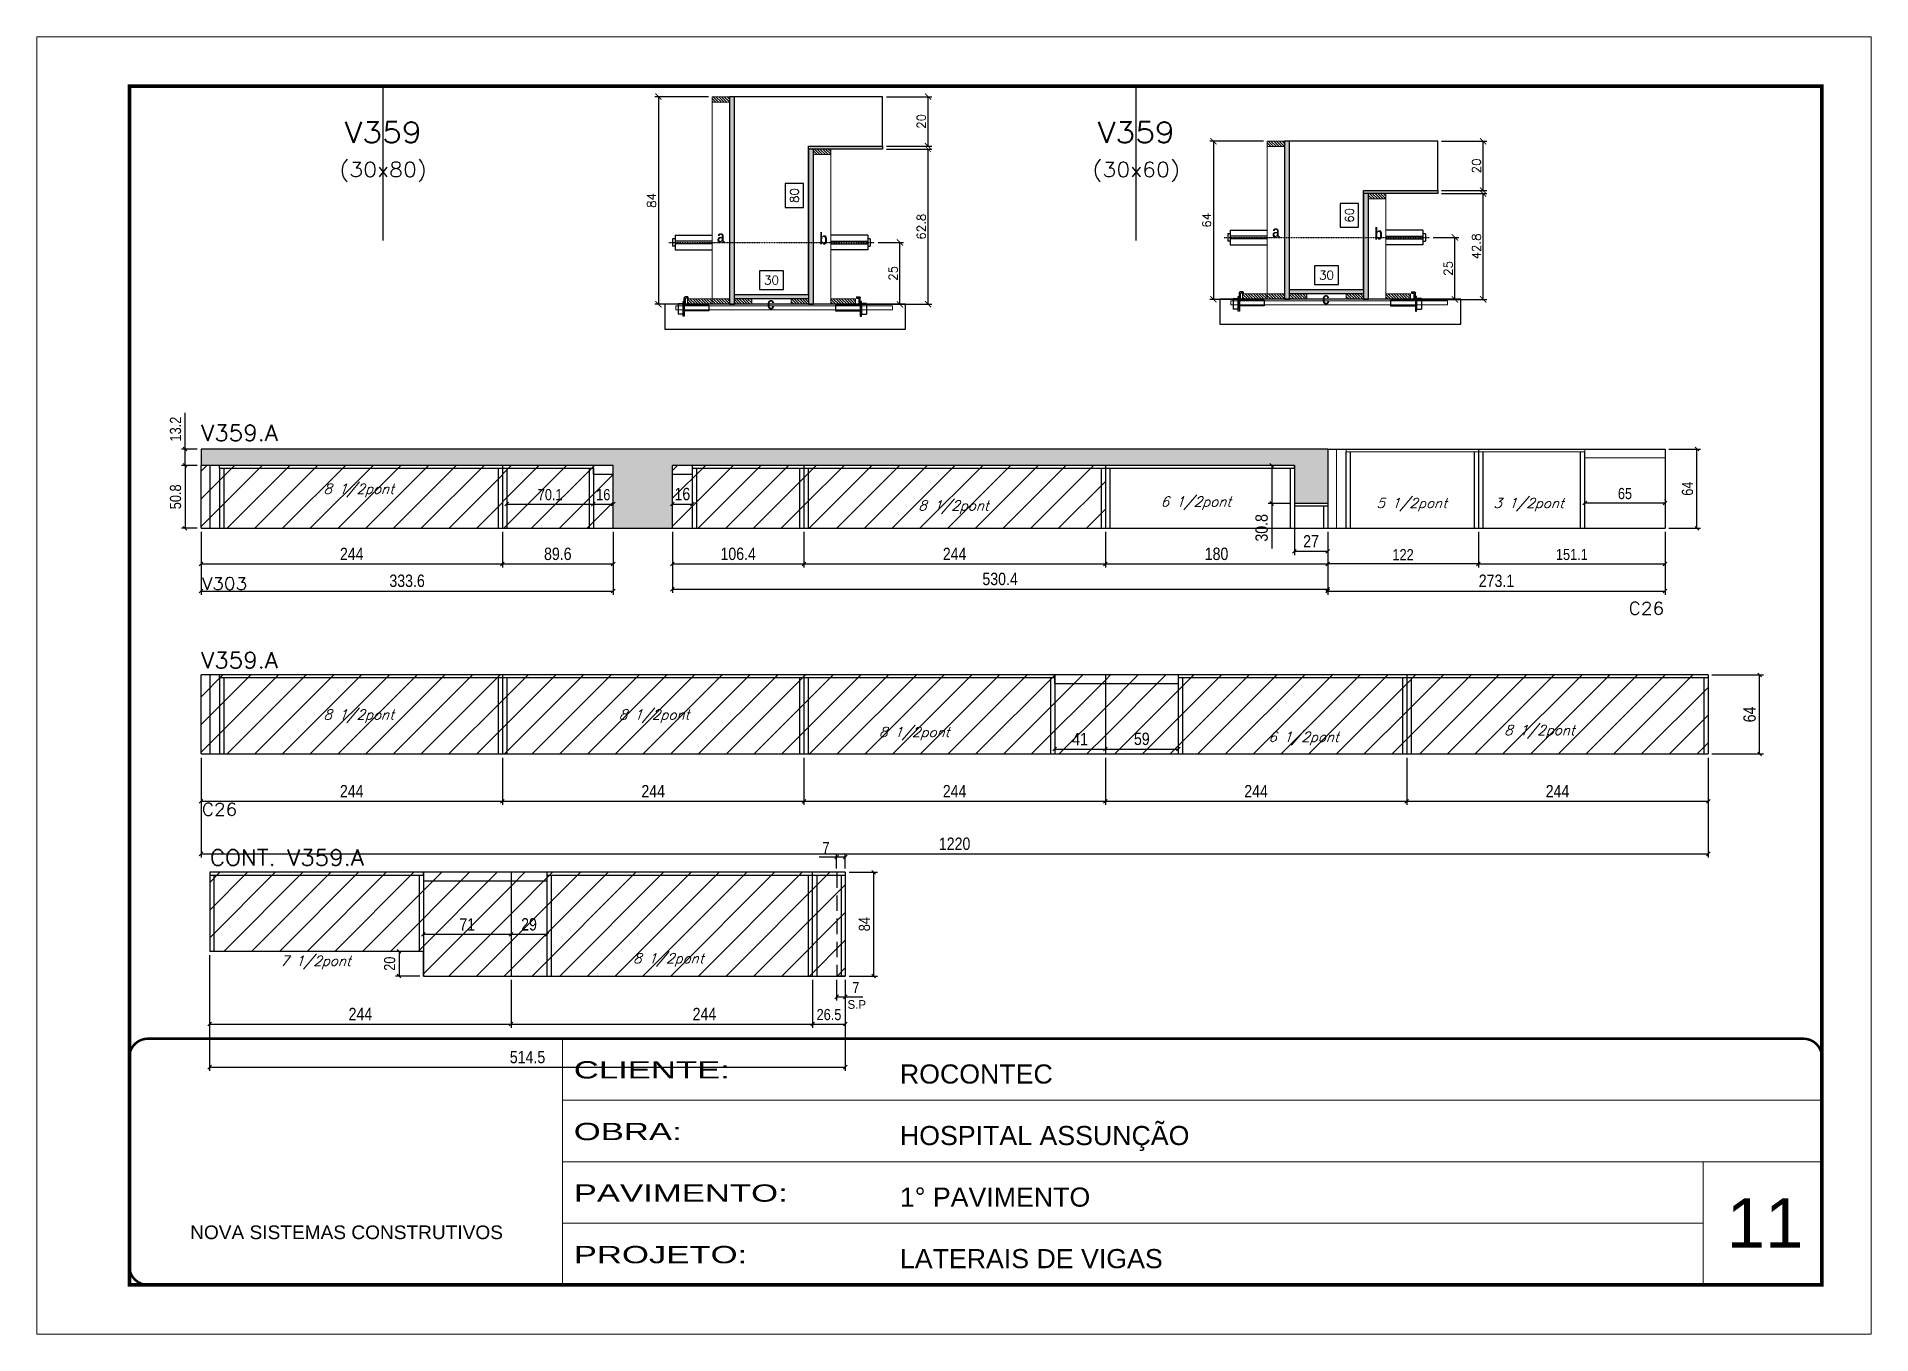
# Model space of a CAD drawing. Extents: x 137137 to 143418, y 10464 to 34486.
# Drawn here: x 140321 to 141806, y 31139 to 32189 of the extents above; entities that cross this region are included whole.
import ezdxf
from ezdxf.enums import TextEntityAlignment as Align

# ---------------------------------------------------------------- set-up
doc = ezdxf.new("R2010")
doc.units = 0
for name, pattern in [('CONTINUO', [0]), ('DASHED', [0.75, 0.5, -0.25]), ('HIDDEN', [0.375, 0.25, -0.125])]:
    doc.linetypes.add(name, pattern=pattern)
for name, color, linetype in [('5', 5, 'Continuous'), ('barrote', 251, 'Continuous'), ('COTA', 241, 'Continuous'), ('Cota Seção (2x)', 4, 'Continuous'), ('detalhes', 4, 'Continuous'), ('Painéis', 200, 'Continuous'), ('presilha', 1, 'Continuous'), ('SARR_2.2x7', 40, 'Continuous'), ('SARR_3.5x7', 81, 'Continuous'), ('TENSOR', 3, 'Continuous'), ('texto', 7, 'Continuous'), ('Texto de Titulo', 7, 'Continuous'), ('Texto Qtd Sarr', 242, 'Continuous')]:
    doc.layers.add(name, color=color, linetype=linetype)
for name, color, linetype, lineweight in [('CARIMBO', 255, 'Continuous', 9), ('CONCRETO', 251, 'Continuous', 25), ('Escoras', 2, 'Continuous', 25), ('Folhas', 255, 'Continuous', 9), ('Hachura', 251, 'Continuous', 9), ('Madeira', 126, 'Continuous', 18), ('Sarr 2.2x7', 40, 'Continuous', 9), ('SARRAFO DE PRESSAO', 251, 'DASHED', 9), ('SCO-___-LAJ', 2, 'Continuous', 0), ('Texto Seção', 7, 'Continuous', 15)]:
    doc.layers.add(name, color=color, linetype=linetype, lineweight=lineweight)
doc.styles.add('ARIAL', font='arial.ttf')
doc.styles.add('COTA TECNICA', font='techl___.ttf', dxfattribs={"height": 10})
doc.styles.add('COTA TECNICA-50', font='techl___.ttf', dxfattribs={"height": 9})
doc.styles.add('REGUA-120', font='ROMANS.shx', dxfattribs={"height": 15})
doc.styles.add('Romans', font='romans.shx')
doc.styles.add('ROMAS860', font='ROMAS860.SHX')
doc.styles.add('TECNICA', font='techb___.ttf', dxfattribs={"height": 10})
doc.styles.add('Tecnologia', font='')
doc.styles.get('Tecnologia').set_extended_font_data('Forgotten Futurist')
doc.dimstyles.new('COTA PAINEL-50', dxfattribs={"dimtxt": 9, "dimasz": 3, "dimexe": 3, "dimexo": 3, "dimgap": 3, "dimtad": 1, "dimdec": 1, "dimzin": 12, "dimdsep": 46, "dimtxsty": 'COTA TECNICA-50', "dimblk1": 'OBLIQUE', "dimblk2": 'OBLIQUE', "dimsah": 1, "dimcen": 0.9, "dimclrd": 4, "dimclre": 4, "dimclrt": 240, "dimadec": 1, "dimazin": 3, "dimtfac": 1, "dimtdec": 1, "dimtmove": 0, "dimatfit": 3, "dimfxl": 1, "dimtolj": 1, "dimtzin": 12, "dimarcsym": 0})
doc.dimstyles.new('Cota Seção (2x)', dxfattribs={"dimtxt": 7, "dimasz": 5, "dimexe": 3, "dimexo": 3, "dimgap": 2, "dimtad": 3, "dimdec": 1, "dimlfac": 0.5, "dimzin": 12, "dimdsep": 46, "dimtxsty": 'Romans', "dimblk": 'ARCHTICK', "dimcen": 0, "dimclrd": 4, "dimclre": 4, "dimclrt": 1, "dimadec": 1, "dimazin": 3, "dimtfac": 1, "dimtdec": 1, "dimtmove": 0, "dimatfit": 3, "dimldrblk": 'OBLIQUE', "dimfxl": 1, "dimtolj": 1, "dimtzin": 12, "dimarcsym": 0})
doc.dimstyles.new('Cota Seção interna', dxfattribs={"dimtxt": 7, "dimasz": 6, "dimexe": 0.18, "dimexo": 2, "dimgap": -4, "dimtad": 3, "dimdec": 1, "dimlfac": 0.5, "dimzin": 12, "dimdsep": 46, "dimtxsty": 'Romans', "dimblk": 'ARCHTICK', "dimcen": 0.09, "dimse1": 1, "dimse2": 1, "dimsd1": 1, "dimsd2": 1, "dimclrd": 180, "dimclre": 5, "dimclrt": 1, "dimadec": 0, "dimazin": 3, "dimtfac": 1, "dimtdec": 1, "dimtofl": 0, "dimtmove": 0, "dimatfit": 3, "dimldrblk": 'ARCHTICK', "dimfxl": 1, "dimtolj": 1, "dimtzin": 0, "dimarcsym": 0})
doc.dimstyles.new('PAINEL', dxfattribs={"dimtxt": 10, "dimasz": 3, "dimexe": 3, "dimexo": 3, "dimgap": 3, "dimtad": 1, "dimdec": 1, "dimzin": 12, "dimdsep": 46, "dimtxsty": 'COTA TECNICA', "dimblk1": 'OBLIQUE', "dimblk2": 'OBLIQUE', "dimsah": 1, "dimcen": 0.9, "dimclrd": 4, "dimclre": 4, "dimclrt": 240, "dimadec": 1, "dimazin": 3, "dimtfac": 1, "dimtdec": 1, "dimtmove": 0, "dimatfit": 3, "dimfxl": 1, "dimtolj": 1, "dimtzin": 12, "dimarcsym": 0})
pattern_1 = [(45, (6544.79, 3600.202), (-11.2253202, 11.2253202), [])]
pattern_2 = [(315, (164222.6671, 23796.4695), (1.12253202, 1.12253202), [])]

msp = doc.modelspace()

# ---------------------------------------------------------------- texts
at = {"layer": '5', "style": 'REGUA-120', "width": 1.1}
for s, p in [('V303', (140454.41, 31741.14)), ('C26', (141609.36, 31721.1)), ('C26', (140454.41, 31558.44))]:
    msp.add_text(s, height=10, dxfattribs=at).set_placement(p)
at = {"layer": 'CARIMBO', "style": 'ARIAL'}
msp.add_text('11', height=40, dxfattribs=at).set_placement((141688.65, 31208.77))
at = {"layer": 'detalhes', "style": 'TECNICA'}
for s, p in [('a', (141320.8, 32026.14)), ('b', (141403.56, 32024.52)), ('a', (140871.5, 32022.13)), ('b', (140954.27, 32020.51)), ('c', (140911.92, 31968.05)), ('c', (141361.22, 31972.06))]:
    msp.add_text(s, height=9.6, dxfattribs=at).set_placement(p)
at = {"layer": 'texto', "color": 2, "char_height": 8, "attachment_point": 5, "style": 'Romans'}
for s, insert in [('{\\Q19;\\C256;8 1/2pont}', (140581.46, 31821.46)), ('{\\Q19;\\C256;8 1/2pont}', (141062.9, 31807.95)), ('{\\Q19;\\C256;6 1/2pont}', (141259.1, 31811.14)), ('{\\Q19;\\C256;5 1/2pont}', (141433.78, 31809.95)), ('{\\Q19;\\C256;3 1/2pont}', (141528.35, 31809.95)), ('{\\Q19;\\C256;8 1/2pont}', (140581.46, 31638.76)), ('{\\Q19;\\C256;8 1/2pont}', (140820.53, 31638.76)), ('{\\Q19;\\C256;8 1/2pont}', (141031.08, 31624.67)), ('{\\Q19;\\C256;8 1/2pont}', (141537.17, 31626.2)), ('{\\Q19;\\C256;6 1/2pont}', (141346.26, 31620.74)), ('{\\Q19;\\C256;7 1/2pont}', (140546.51, 31439.53)), ('{\\Q19;\\C256;8 1/2pont}', (140832.1, 31441.54))]:
    msp.add_mtext(s, dxfattribs=dict(at, insert=insert))
at = {"layer": 'texto', "color": 4, "insert": (140984.63, 31405.46), "char_height": 7, "attachment_point": 5, "style": 'ROMAS860'}
msp.add_mtext('S.P', dxfattribs=at)
at = {"layer": 'Texto Seção', "style": 'REGUA-120', "width": 1.05}
for s, p in [('V359.A', (140454, 31861.49)), ('V359.A', (140454, 31677.6)), ('CONT. V359.A', (140461, 31517.86))]:
    msp.add_text(s, height=13, dxfattribs=at).set_placement(p)

# ---------------------------------------------------------------- blocks, each defined once
blk = doc.blocks.new('9999999999')
at = {"color": 30, "linetype": 'CONTINUO'}
for p, q in [((98564.6, 34230.2), (98564.6, 34429.4)), ((98564.6, 34379.6), (99584, 34379.6)), ((98564.6, 34329.8), (99488, 34329.8)), ((99584, 34329.8), (99488, 34329.8)), ((99488, 34329.8), (99488, 34230.2)), ((98564.6, 34280), (99488, 34280))]:
    blk.add_line(p, q, dxfattribs=at)
at = {"color": 30, "linetype": 'CONTINUO', "const_width": 2}
blk.add_lwpolyline([(99584, 34230.2), (99584, 34414.4, 0.414214), (99569, 34429.4), (98229, 34429.4, 0.414214), (98214, 34414.4), (98214, 34245.2, 0.414214), (98229, 34230.2), (99584, 34230.2)], format="xyb", dxfattribs=at)
at = {"layer": 'Folhas'}
blk.add_lwpolyline([(98139, 34190.2), (99624, 34190.2), (99624, 35240.2), (98139, 35240.2)], close=True, dxfattribs=at)
at = {"layer": 'Folhas', "color": 30, "const_width": 3}
blk.add_lwpolyline([(98214, 34230.2), (99584, 34230.2), (99584, 35200.2), (98214, 35200.2)], close=True, dxfattribs=at)
at = {"color": 7, "linetype": 'Continuous', "ltscale": 5, "style": 'ARIAL'}
for s, height, p in [('ROCONTEC', 15.48, (98837.7, 34393.1)), ('HOSPITAL ASSUNÇÃO', 15.483, (98837.7, 34343.3)), ('1° PAVIMENTO', 15.483, (98837.7, 34293.5)), ('NOVA SISTEMAS CONSTRUTIVOS', 11.059, (98263.2, 34267.2)), ('LATERAIS DE VIGAS', 15.483, (98837.7, 34243.7))]:
    blk.add_text(s, height=height, dxfattribs=at).set_placement(p)
at = {"layer": 'Folhas', "color": 7, "style": 'Tecnologia', "width": 1.5}
for s, p in [('CLIENTE:', (98573.7, 34397.2)), ('OBRA:', (98573.7, 34347.3)), ('PAVIMENTO:', (98573.7, 34297.5)), ('PROJETO:', (98573.7, 34247.7))]:
    blk.add_text(s, height=14, dxfattribs=at).set_placement(p)
blk = doc.blocks.new('titulo1')
at = {"layer": 'Defpoints', "color": 252, "linetype": 'HIDDEN', "ltscale": 2}
blk.add_line((0, 0), (0, 125), dxfattribs=at)
at = {"layer": 'Defpoints', "style": 'Romans', "oblique": 15}
blk.add_attdef('FOLHA', text='', height=10, dxfattribs=at).set_placement((0, 15.6), align=Align.MIDDLE_CENTER)
at = {"layer": 'Texto Qtd Sarr', "color": 3, "style": 'Romans', "oblique": 15}
for tag, height, p in [('TITULO', 17, (0, 71.4)), ('SEÇÃO', 12, (0, 41.5))]:
    blk.add_attdef(tag, text='', height=height, dxfattribs=at).set_placement(p, align=Align.MIDDLE_CENTER)
blk = doc.blocks.new('_ArchTick')
at = {"color": 0, "linetype": 'ByBlock', "const_width": 0.15}
blk.add_lwpolyline([(-0.5, -0.5), (0.5, 0.5)], dxfattribs=at)
blk = doc.blocks.new('*D254')
at = {"layer": 'COTA', "color": 4, "lineweight": -2, "transparency": 16777216}
for p, q in [((141008.6, 32097.7), (141045.3, 32097.7)), ((141042.3, 31972.1), (141042.3, 32097.7)), ((140991, 31972.1), (141045.3, 31972.1))]:
    blk.add_line(p, q, dxfattribs=at)
at = {"layer": 'Defpoints', "color": 0, "transparency": 16777216}
for p in [(141005.6, 32097.7), (141042.3, 32097.7), (140988, 31972.1)]:
    blk.add_point(p, dxfattribs=at)
at = {"layer": 'COTA', "color": 4, "lineweight": -2, "transparency": 16777216, "xscale": 5, "yscale": 5, "zscale": 5}
for p, rotation in [((141042.3, 32097.7), 90), ((141042.3, 31972.1), 270)]:
    blk.add_blockref('_ArchTick', p, dxfattribs=dict(at, rotation=rotation))
at = {"layer": 'COTA', "color": 1, "transparency": 16777216, "insert": (141036.8, 32034.9), "char_height": 7, "attachment_point": 5, "rotation": 90, "style": 'Romans'}
blk.add_mtext('\\A1;62.8', dxfattribs=at)
blk = doc.blocks.new('_Oblique')
at = {"color": 0, "linetype": 'ByBlock', "lineweight": -2}
blk.add_line((-0.5, -0.5), (0.5, 0.5), dxfattribs=at)
blk = doc.blocks.new('*D255')
at = {"layer": 'COTA', "color": 4, "lineweight": -2, "transparency": 16777216}
for p, q in [((141008.6, 32140.1), (141045.3, 32140.1)), ((141042.3, 32100.1), (141042.3, 32140.1)), ((141008.6, 32100.1), (141045.3, 32100.1))]:
    blk.add_line(p, q, dxfattribs=at)
at = {"layer": 'Defpoints', "color": 0, "transparency": 16777216}
for p in [(141005.6, 32140.1), (141042.3, 32140.1), (141005.6, 32100.1)]:
    blk.add_point(p, dxfattribs=at)
at = {"layer": 'COTA', "color": 4, "lineweight": -2, "transparency": 16777216, "xscale": 5, "yscale": 5, "zscale": 5}
for p, rotation in [((141042.3, 32140.1), 90), ((141042.3, 32100.1), 270)]:
    blk.add_blockref('_ArchTick', p, dxfattribs=dict(at, rotation=rotation))
at = {"layer": 'COTA', "color": 1, "transparency": 16777216, "insert": (141036.8, 32120.1), "char_height": 7, "attachment_point": 5, "rotation": 90, "style": 'Romans'}
blk.add_mtext('\\A1;20', dxfattribs=at)
blk = doc.blocks.new('*D256')
at = {"layer": 'Cota Seção (2x)', "color": 180, "lineweight": -2, "transparency": 16777216}
for p, q in [((140941.6, 32069.8), (140926.6, 32069.8)), ((140926.6, 32069.8), (140926.6, 32050.4)), ((140941.6, 32050.4), (140941.6, 32069.8)), ((140926.6, 32050.4), (140941.6, 32050.4))]:
    blk.add_line(p, q, dxfattribs=at)
at = {"layer": 'Defpoints', "color": 0, "transparency": 16777216}
for p in [(140945.6, 32140.1), (140945.6, 32140.1), (140945.6, 31980.1)]:
    blk.add_point(p, dxfattribs=at)
at = {"layer": 'Cota Seção (2x)', "color": 1, "transparency": 16777216, "insert": (140934.1, 32060.1), "char_height": 7, "attachment_point": 5, "rotation": 90, "style": 'Romans'}
blk.add_mtext('\\A1;80', dxfattribs=at)
blk = doc.blocks.new('PRESILHA METÁLICA 1')
at = {"layer": 'presilha'}
for p, q in [((0, 13), (6, 13)), ((0, 13), (0, 0)), ((6, 0), (0, 0)), ((6, 15.5), (7.5, 15.5)), ((6, -2.5), (6, 15.5)), ((6, 13), (6, 0)), ((7.5, 10.6), (7.5, 19.9)), ((7.5, 15.5), (7.5, -2.5)), ((37.5, 4.1), (7.5, 4.1)), ((12, 21), (8.6, 21)), ((9, 11.6), (9, 18.9)), ((12, 19.5), (9.6, 19.5)), ((37.5, 11), (9.6, 11)), ((12, 21), (12, 19.5)), ((37.5, 11), (37.5, 4.1)), ((7.5, -2.5), (6, -2.5))]:
    blk.add_line(p, q, dxfattribs=at)
for centre, radius, start, end in [((8.6, 19.9), 1.14, 90, 180), ((9.6, 18.9), 0.57, 90, 180), ((9.6, 11.6), 0.57, 180, 270)]:
    blk.add_arc(centre, radius, start, end, dxfattribs=at)
blk = doc.blocks.new('*D264')
at = {"layer": 'Cota Seção (2x)', "color": 180, "lineweight": -2, "transparency": 16777216}
for p, q in [((140925.2, 31999.1), (140905.9, 31999.1)), ((140905.9, 31999.1), (140905.9, 31984.1)), ((140925.2, 31984.1), (140925.2, 31999.1)), ((140905.9, 31984.1), (140925.2, 31984.1))]:
    blk.add_line(p, q, dxfattribs=at)
at = {"layer": 'Defpoints', "color": 0, "transparency": 16777216}
for p in [(140885.6, 31980.1), (140945.6, 31980.1), (140945.6, 31972.1)]:
    blk.add_point(p, dxfattribs=at)
at = {"layer": 'Cota Seção (2x)', "color": 1, "transparency": 16777216, "insert": (140915.6, 31991.6), "char_height": 7, "attachment_point": 5, "style": 'Romans'}
blk.add_mtext('\\A1;30', dxfattribs=at)
blk = doc.blocks.new('*D265')
at = {"layer": 'COTA', "color": 4, "linetype": 'ByBlock', "lineweight": -2, "transparency": 16777216}
for p, q in [((141144.8, 31616.1), (141144.8, 31609.2)), ((141185.8, 31617.2), (141185.8, 31609.2)), ((141144.8, 31612.2), (141185.8, 31612.2))]:
    blk.add_line(p, q, dxfattribs=at)
at = {"layer": 'Defpoints', "color": 0, "linetype": 'ByBlock', "transparency": 16777216}
for p in [(141144.8, 31619.1), (141185.8, 31620.2), (141185.8, 31612.2)]:
    blk.add_point(p, dxfattribs=at)
at = {"layer": 'COTA', "color": 4, "linetype": 'ByBlock', "lineweight": -2, "transparency": 16777216, "xscale": 3, "yscale": 3, "zscale": 3, "rotation": 180}
blk.add_blockref('_Oblique', (141144.8, 31612.2), dxfattribs=at)
at = {"layer": 'COTA', "color": 4, "linetype": 'ByBlock', "lineweight": -2, "transparency": 16777216, "xscale": 3, "yscale": 3, "zscale": 3}
blk.add_blockref('_Oblique', (141185.8, 31612.2), dxfattribs=at)
at = {"layer": 'COTA', "color": 240, "linetype": 'ByBlock', "transparency": 16777216, "insert": (141165.3, 31620.3), "char_height": 10, "attachment_point": 5, "style": 'COTA TECNICA'}
blk.add_mtext('\\A1;41', dxfattribs=at)
blk = doc.blocks.new('*D266')
at = {"layer": 'COTA', "color": 4, "linetype": 'ByBlock', "lineweight": -2, "transparency": 16777216}
for p, q in [((141185.8, 31617.2), (141185.8, 31609.2)), ((141244.8, 31617.2), (141244.8, 31609.2)), ((141185.8, 31612.2), (141244.8, 31612.2))]:
    blk.add_line(p, q, dxfattribs=at)
at = {"layer": 'Defpoints', "color": 0, "linetype": 'ByBlock', "transparency": 16777216}
for p in [(141185.8, 31620.2), (141244.8, 31620.2), (141244.8, 31612.2)]:
    blk.add_point(p, dxfattribs=at)
at = {"layer": 'COTA', "color": 4, "linetype": 'ByBlock', "lineweight": -2, "transparency": 16777216, "xscale": 3, "yscale": 3, "zscale": 3, "rotation": 180}
blk.add_blockref('_Oblique', (141185.8, 31612.2), dxfattribs=at)
at = {"layer": 'COTA', "color": 4, "linetype": 'ByBlock', "lineweight": -2, "transparency": 16777216, "xscale": 3, "yscale": 3, "zscale": 3}
blk.add_blockref('_Oblique', (141244.8, 31612.2), dxfattribs=at)
at = {"layer": 'COTA', "color": 240, "linetype": 'ByBlock', "transparency": 16777216, "insert": (141215.3, 31620.4), "char_height": 10, "attachment_point": 5, "style": 'COTA TECNICA'}
blk.add_mtext('\\A1;59', dxfattribs=at)
blk = doc.blocks.new('*D400')
at = {"layer": 'COTA', "color": 4, "linetype": 'ByBlock', "lineweight": -2, "transparency": 16777216}
for p, q in [((140453.8, 31605.2), (140453.8, 31567)), ((140697.8, 31605.2), (140697.8, 31567)), ((140453.8, 31570), (140697.8, 31570))]:
    blk.add_line(p, q, dxfattribs=at)
at = {"layer": 'Defpoints', "color": 0, "linetype": 'ByBlock', "transparency": 16777216}
for p in [(140453.8, 31608.2), (140697.8, 31608.2), (140697.8, 31570)]:
    blk.add_point(p, dxfattribs=at)
at = {"layer": 'COTA', "color": 4, "linetype": 'ByBlock', "lineweight": -2, "transparency": 16777216, "xscale": 3, "yscale": 3, "zscale": 3, "rotation": 180}
blk.add_blockref('_Oblique', (140453.8, 31570), dxfattribs=at)
at = {"layer": 'COTA', "color": 4, "linetype": 'ByBlock', "lineweight": -2, "transparency": 16777216, "xscale": 3, "yscale": 3, "zscale": 3}
blk.add_blockref('_Oblique', (140697.8, 31570), dxfattribs=at)
at = {"layer": 'COTA', "color": 240, "linetype": 'ByBlock', "transparency": 16777216, "insert": (140575.8, 31578.1), "char_height": 10, "attachment_point": 5, "style": 'COTA TECNICA'}
blk.add_mtext('\\A1;244', dxfattribs=at)
blk = doc.blocks.new('*D401')
at = {"layer": 'COTA', "color": 4, "linetype": 'ByBlock', "lineweight": -2, "transparency": 16777216}
for p, q in [((140697.8, 31605.2), (140697.8, 31567)), ((140941.8, 31605.2), (140941.8, 31567)), ((140697.8, 31570), (140941.8, 31570))]:
    blk.add_line(p, q, dxfattribs=at)
at = {"layer": 'Defpoints', "color": 0, "linetype": 'ByBlock', "transparency": 16777216}
for p in [(140697.8, 31608.2), (140941.8, 31608.2), (140941.8, 31570)]:
    blk.add_point(p, dxfattribs=at)
at = {"layer": 'COTA', "color": 4, "linetype": 'ByBlock', "lineweight": -2, "transparency": 16777216, "xscale": 3, "yscale": 3, "zscale": 3, "rotation": 180}
blk.add_blockref('_Oblique', (140697.8, 31570), dxfattribs=at)
at = {"layer": 'COTA', "color": 4, "linetype": 'ByBlock', "lineweight": -2, "transparency": 16777216, "xscale": 3, "yscale": 3, "zscale": 3}
blk.add_blockref('_Oblique', (140941.8, 31570), dxfattribs=at)
at = {"layer": 'COTA', "color": 240, "linetype": 'ByBlock', "transparency": 16777216, "insert": (140819.8, 31578.1), "char_height": 10, "attachment_point": 5, "style": 'COTA TECNICA'}
blk.add_mtext('\\A1;244', dxfattribs=at)
blk = doc.blocks.new('*D402')
at = {"layer": 'COTA', "color": 4, "linetype": 'ByBlock', "lineweight": -2, "transparency": 16777216}
for p, q in [((140941.8, 31605.2), (140941.8, 31567)), ((141185.8, 31605.2), (141185.8, 31567)), ((140941.8, 31570), (141185.8, 31570))]:
    blk.add_line(p, q, dxfattribs=at)
at = {"layer": 'Defpoints', "color": 0, "linetype": 'ByBlock', "transparency": 16777216}
for p in [(140941.8, 31608.2), (141185.8, 31608.2), (141185.8, 31570)]:
    blk.add_point(p, dxfattribs=at)
at = {"layer": 'COTA', "color": 4, "linetype": 'ByBlock', "lineweight": -2, "transparency": 16777216, "xscale": 3, "yscale": 3, "zscale": 3, "rotation": 180}
blk.add_blockref('_Oblique', (140941.8, 31570), dxfattribs=at)
at = {"layer": 'COTA', "color": 4, "linetype": 'ByBlock', "lineweight": -2, "transparency": 16777216, "xscale": 3, "yscale": 3, "zscale": 3}
blk.add_blockref('_Oblique', (141185.8, 31570), dxfattribs=at)
at = {"layer": 'COTA', "color": 240, "linetype": 'ByBlock', "transparency": 16777216, "insert": (141063.8, 31578.1), "char_height": 10, "attachment_point": 5, "style": 'COTA TECNICA'}
blk.add_mtext('\\A1;244', dxfattribs=at)
blk = doc.blocks.new('*D403')
at = {"layer": 'COTA', "color": 4, "linetype": 'ByBlock', "lineweight": -2, "transparency": 16777216}
for p, q in [((141185.8, 31605.2), (141185.8, 31567)), ((141429.8, 31605.2), (141429.8, 31567)), ((141185.8, 31570), (141429.8, 31570))]:
    blk.add_line(p, q, dxfattribs=at)
at = {"layer": 'Defpoints', "color": 0, "linetype": 'ByBlock', "transparency": 16777216}
for p in [(141185.8, 31608.2), (141429.8, 31608.2), (141429.8, 31570)]:
    blk.add_point(p, dxfattribs=at)
at = {"layer": 'COTA', "color": 4, "linetype": 'ByBlock', "lineweight": -2, "transparency": 16777216, "xscale": 3, "yscale": 3, "zscale": 3, "rotation": 180}
blk.add_blockref('_Oblique', (141185.8, 31570), dxfattribs=at)
at = {"layer": 'COTA', "color": 4, "linetype": 'ByBlock', "lineweight": -2, "transparency": 16777216, "xscale": 3, "yscale": 3, "zscale": 3}
blk.add_blockref('_Oblique', (141429.8, 31570), dxfattribs=at)
at = {"layer": 'COTA', "color": 240, "linetype": 'ByBlock', "transparency": 16777216, "insert": (141307.8, 31578.1), "char_height": 10, "attachment_point": 5, "style": 'COTA TECNICA'}
blk.add_mtext('\\A1;244', dxfattribs=at)
blk = doc.blocks.new('*D404')
at = {"layer": 'COTA', "color": 4, "linetype": 'ByBlock', "lineweight": -2, "transparency": 16777216}
for p, q in [((141429.8, 31605.2), (141429.8, 31567)), ((141673.8, 31605.2), (141673.8, 31567)), ((141429.8, 31570), (141673.8, 31570))]:
    blk.add_line(p, q, dxfattribs=at)
at = {"layer": 'Defpoints', "color": 0, "linetype": 'ByBlock', "transparency": 16777216}
for p in [(141429.8, 31608.2), (141673.8, 31608.2), (141673.8, 31570)]:
    blk.add_point(p, dxfattribs=at)
at = {"layer": 'COTA', "color": 4, "linetype": 'ByBlock', "lineweight": -2, "transparency": 16777216, "xscale": 3, "yscale": 3, "zscale": 3, "rotation": 180}
blk.add_blockref('_Oblique', (141429.8, 31570), dxfattribs=at)
at = {"layer": 'COTA', "color": 4, "linetype": 'ByBlock', "lineweight": -2, "transparency": 16777216, "xscale": 3, "yscale": 3, "zscale": 3}
blk.add_blockref('_Oblique', (141673.8, 31570), dxfattribs=at)
at = {"layer": 'COTA', "color": 240, "linetype": 'ByBlock', "transparency": 16777216, "insert": (141551.8, 31578.1), "char_height": 10, "attachment_point": 5, "style": 'COTA TECNICA'}
blk.add_mtext('\\A1;244', dxfattribs=at)
blk = doc.blocks.new('*D267')
at = {"layer": 'COTA', "color": 4, "linetype": 'ByBlock', "lineweight": -2, "transparency": 16777216}
for p, q in [((140704.8, 31425.5), (140704.8, 31386.7)), ((140948.8, 31425.5), (140948.8, 31386.7)), ((140704.8, 31389.7), (140948.8, 31389.7))]:
    blk.add_line(p, q, dxfattribs=at)
at = {"layer": 'Defpoints', "color": 0, "linetype": 'ByBlock', "transparency": 16777216}
for p in [(140704.8, 31428.5), (140948.8, 31428.5), (140948.8, 31389.7)]:
    blk.add_point(p, dxfattribs=at)
at = {"layer": 'COTA', "color": 4, "linetype": 'ByBlock', "lineweight": -2, "transparency": 16777216, "xscale": 3, "yscale": 3, "zscale": 3, "rotation": 180}
blk.add_blockref('_Oblique', (140704.8, 31389.7), dxfattribs=at)
at = {"layer": 'COTA', "color": 4, "linetype": 'ByBlock', "lineweight": -2, "transparency": 16777216, "xscale": 3, "yscale": 3, "zscale": 3}
blk.add_blockref('_Oblique', (140948.8, 31389.7), dxfattribs=at)
at = {"layer": 'COTA', "color": 240, "linetype": 'ByBlock', "transparency": 16777216, "insert": (140861.3, 31397.8), "char_height": 10, "attachment_point": 5, "style": 'COTA TECNICA'}
blk.add_mtext('\\A1;244', dxfattribs=at)
blk = doc.blocks.new('*D405')
at = {"layer": 'COTA', "color": 4, "linetype": 'ByBlock', "lineweight": -2, "transparency": 16777216}
for p, q in [((140460.8, 31445.5), (140460.8, 31386.7)), ((140704.8, 31425.5), (140704.8, 31386.7)), ((140460.8, 31389.7), (140704.8, 31389.7))]:
    blk.add_line(p, q, dxfattribs=at)
at = {"layer": 'Defpoints', "color": 0, "linetype": 'ByBlock', "transparency": 16777216}
for p in [(140460.8, 31448.5), (140704.8, 31428.5), (140704.8, 31389.7)]:
    blk.add_point(p, dxfattribs=at)
at = {"layer": 'COTA', "color": 4, "linetype": 'ByBlock', "lineweight": -2, "transparency": 16777216, "xscale": 3, "yscale": 3, "zscale": 3, "rotation": 180}
blk.add_blockref('_Oblique', (140460.8, 31389.7), dxfattribs=at)
at = {"layer": 'COTA', "color": 4, "linetype": 'ByBlock', "lineweight": -2, "transparency": 16777216, "xscale": 3, "yscale": 3, "zscale": 3}
blk.add_blockref('_Oblique', (140704.8, 31389.7), dxfattribs=at)
at = {"layer": 'COTA', "color": 240, "linetype": 'ByBlock', "transparency": 16777216, "insert": (140582.8, 31397.8), "char_height": 10, "attachment_point": 5, "style": 'COTA TECNICA'}
blk.add_mtext('\\A1;244', dxfattribs=at)
blk = doc.blocks.new('*D406')
at = {"layer": 'COTA', "color": 4, "linetype": 'ByBlock', "lineweight": -2, "transparency": 16777216}
for p, q in [((141676.8, 31672.2), (141718.4, 31672.2)), ((141715.4, 31608.2), (141715.4, 31672.2)), ((141676.8, 31608.2), (141718.4, 31608.2))]:
    blk.add_line(p, q, dxfattribs=at)
at = {"layer": 'Defpoints', "color": 0, "linetype": 'ByBlock', "transparency": 16777216}
for p in [(141673.8, 31672.2), (141715.4, 31672.2), (141673.8, 31608.2)]:
    blk.add_point(p, dxfattribs=at)
at = {"layer": 'COTA', "color": 4, "linetype": 'ByBlock', "lineweight": -2, "transparency": 16777216, "xscale": 3, "yscale": 3, "zscale": 3}
for p, rotation in [((141715.4, 31672.2), 90), ((141715.4, 31608.2), 270)]:
    blk.add_blockref('_Oblique', p, dxfattribs=dict(at, rotation=rotation))
at = {"layer": 'COTA', "color": 240, "linetype": 'ByBlock', "transparency": 16777216, "insert": (141707.3, 31640.2), "char_height": 10, "attachment_point": 5, "rotation": 90, "style": 'COTA TECNICA'}
blk.add_mtext('\\A1;64', dxfattribs=at)
blk = doc.blocks.new('*D407')
at = {"layer": 'COTA', "color": 4, "lineweight": -2, "transparency": 16777216}
for p, q in [((140864.6, 32140.1), (140821, 32140.1)), ((140824, 32140.1), (140824, 31972.1)), ((140864.6, 31972.1), (140821, 31972.1))]:
    blk.add_line(p, q, dxfattribs=at)
at = {"layer": 'Defpoints', "color": 0, "transparency": 16777216}
for p in [(140867.6, 32140.1), (140824, 31972.1), (140867.6, 31972.1)]:
    blk.add_point(p, dxfattribs=at)
at = {"layer": 'COTA', "color": 4, "lineweight": -2, "transparency": 16777216, "xscale": 5, "yscale": 5, "zscale": 5}
for p, rotation in [((140824, 32140.1), 90), ((140824, 31972.1), 270)]:
    blk.add_blockref('_ArchTick', p, dxfattribs=dict(at, rotation=rotation))
at = {"layer": 'COTA', "color": 1, "transparency": 16777216, "insert": (140818.5, 32056.1), "char_height": 7, "attachment_point": 5, "rotation": 90, "style": 'Romans'}
blk.add_mtext('\\A1;84', dxfattribs=at)
blk = doc.blocks.new('*D408')
at = {"layer": 'COTA', "color": 4, "linetype": 'ByBlock', "lineweight": -2, "transparency": 16777216}
for p, q in [((140633.8, 31476.4), (140633.8, 31459.3)), ((140704.8, 31467.5), (140704.8, 31459.3)), ((140633.8, 31462.3), (140704.8, 31462.3))]:
    blk.add_line(p, q, dxfattribs=at)
at = {"layer": 'Defpoints', "color": 0, "linetype": 'ByBlock', "transparency": 16777216}
for p in [(140633.8, 31479.4), (140704.8, 31470.5), (140704.8, 31462.3)]:
    blk.add_point(p, dxfattribs=at)
at = {"layer": 'COTA', "color": 4, "linetype": 'ByBlock', "lineweight": -2, "transparency": 16777216, "xscale": 3, "yscale": 3, "zscale": 3, "rotation": 180}
blk.add_blockref('_Oblique', (140633.8, 31462.3), dxfattribs=at)
at = {"layer": 'COTA', "color": 4, "linetype": 'ByBlock', "lineweight": -2, "transparency": 16777216, "xscale": 3, "yscale": 3, "zscale": 3}
blk.add_blockref('_Oblique', (140704.8, 31462.3), dxfattribs=at)
at = {"layer": 'COTA', "color": 240, "linetype": 'ByBlock', "transparency": 16777216, "insert": (140669.3, 31470.3), "char_height": 10, "attachment_point": 5, "style": 'COTA TECNICA'}
blk.add_mtext('\\A1;71', dxfattribs=at)
blk = doc.blocks.new('*D409')
at = {"layer": 'COTA', "color": 4, "linetype": 'ByBlock', "lineweight": -2, "transparency": 16777216}
for p, q in [((140704.8, 31467.5), (140704.8, 31459.3)), ((140733.8, 31467.5), (140733.8, 31459.3)), ((140704.8, 31462.3), (140733.8, 31462.3))]:
    blk.add_line(p, q, dxfattribs=at)
at = {"layer": 'Defpoints', "color": 0, "linetype": 'ByBlock', "transparency": 16777216}
for p in [(140704.8, 31470.5), (140733.8, 31470.5), (140733.8, 31462.3)]:
    blk.add_point(p, dxfattribs=at)
at = {"layer": 'COTA', "color": 4, "linetype": 'ByBlock', "lineweight": -2, "transparency": 16777216, "xscale": 3, "yscale": 3, "zscale": 3, "rotation": 180}
blk.add_blockref('_Oblique', (140704.8, 31462.3), dxfattribs=at)
at = {"layer": 'COTA', "color": 4, "linetype": 'ByBlock', "lineweight": -2, "transparency": 16777216, "xscale": 3, "yscale": 3, "zscale": 3}
blk.add_blockref('_Oblique', (140733.8, 31462.3), dxfattribs=at)
at = {"layer": 'COTA', "color": 240, "linetype": 'ByBlock', "transparency": 16777216, "insert": (140719.3, 31470.3), "char_height": 10, "attachment_point": 5, "style": 'COTA TECNICA'}
blk.add_mtext('\\A1;29', dxfattribs=at)
blk = doc.blocks.new('*D410')
at = {"layer": 'COTA', "color": 4, "lineweight": -2, "transparency": 16777216}
for p, q in [((141001.9, 32022.2), (141022.5, 32022.2)), ((141019.5, 31972.1), (141019.5, 32022.2)), ((140986.6, 31972.1), (141022.5, 31972.1))]:
    blk.add_line(p, q, dxfattribs=at)
at = {"layer": 'Defpoints', "color": 0, "transparency": 16777216}
for p in [(140998.9, 32022.2), (141019.5, 32022.2), (140983.6, 31972.1)]:
    blk.add_point(p, dxfattribs=at)
at = {"layer": 'COTA', "color": 4, "lineweight": -2, "transparency": 16777216, "xscale": 5, "yscale": 5, "zscale": 5}
for p, rotation in [((141019.5, 32022.2), 90), ((141019.5, 31972.1), 270)]:
    blk.add_blockref('_ArchTick', p, dxfattribs=dict(at, rotation=rotation))
at = {"layer": 'COTA', "color": 1, "transparency": 16777216, "insert": (141014, 31997.1), "char_height": 7, "attachment_point": 5, "rotation": 90, "style": 'Romans'}
blk.add_mtext('\\A1;25', dxfattribs=at)
blk = doc.blocks.new('*D268')
at = {"layer": 'COTA', "color": 4, "lineweight": -2, "transparency": 16777216}
for p, q in [((141457.8, 32061.7), (141494.6, 32061.7)), ((141491.6, 31976.1), (141491.6, 32061.7)), ((141440.2, 31976.1), (141494.6, 31976.1))]:
    blk.add_line(p, q, dxfattribs=at)
at = {"layer": 'Defpoints', "color": 0, "transparency": 16777216}
for p in [(141454.8, 32061.7), (141491.6, 32061.7), (141437.2, 31976.1)]:
    blk.add_point(p, dxfattribs=at)
at = {"layer": 'COTA', "color": 4, "lineweight": -2, "transparency": 16777216, "xscale": 5, "yscale": 5, "zscale": 5}
for p, rotation in [((141491.6, 32061.7), 90), ((141491.6, 31976.1), 270)]:
    blk.add_blockref('_ArchTick', p, dxfattribs=dict(at, rotation=rotation))
at = {"layer": 'COTA', "color": 1, "transparency": 16777216, "insert": (141486.1, 32018.9), "char_height": 7, "attachment_point": 5, "rotation": 90, "style": 'Romans'}
blk.add_mtext('\\A1;42.8', dxfattribs=at)
blk = doc.blocks.new('*D269')
at = {"layer": 'COTA', "color": 4, "lineweight": -2, "transparency": 16777216}
for p, q in [((141457.8, 32104.1), (141494.6, 32104.1)), ((141491.6, 32064.1), (141491.6, 32104.1)), ((141457.8, 32064.1), (141494.6, 32064.1))]:
    blk.add_line(p, q, dxfattribs=at)
at = {"layer": 'Defpoints', "color": 0, "transparency": 16777216}
for p in [(141454.8, 32104.1), (141491.6, 32104.1), (141454.8, 32064.1)]:
    blk.add_point(p, dxfattribs=at)
at = {"layer": 'COTA', "color": 4, "lineweight": -2, "transparency": 16777216, "xscale": 5, "yscale": 5, "zscale": 5}
for p, rotation in [((141491.6, 32104.1), 90), ((141491.6, 32064.1), 270)]:
    blk.add_blockref('_ArchTick', p, dxfattribs=dict(at, rotation=rotation))
at = {"layer": 'COTA', "color": 1, "transparency": 16777216, "insert": (141486.1, 32084.1), "char_height": 7, "attachment_point": 5, "rotation": 90, "style": 'Romans'}
blk.add_mtext('\\A1;20', dxfattribs=at)
blk = doc.blocks.new('*D270')
at = {"layer": 'Cota Seção (2x)', "color": 180, "lineweight": -2, "transparency": 16777216}
for p, q in [((141390.8, 32053.6), (141375.8, 32053.6)), ((141375.8, 32053.6), (141375.8, 32034.6)), ((141390.8, 32034.6), (141390.8, 32053.6)), ((141375.8, 32034.6), (141390.8, 32034.6))]:
    blk.add_line(p, q, dxfattribs=at)
at = {"layer": 'Defpoints', "color": 0, "transparency": 16777216}
for p in [(141394.8, 32104.1), (141394.8, 32104.1), (141394.8, 31984.1)]:
    blk.add_point(p, dxfattribs=at)
at = {"layer": 'Cota Seção (2x)', "color": 1, "transparency": 16777216, "insert": (141383.3, 32044.1), "char_height": 7, "attachment_point": 5, "rotation": 90, "style": 'Romans'}
blk.add_mtext('\\A1;60', dxfattribs=at)
blk = doc.blocks.new('*D257')
at = {"layer": 'Cota Seção (2x)', "color": 180, "lineweight": -2, "transparency": 16777216}
for p, q in [((141374.5, 32003.1), (141355.2, 32003.1)), ((141355.2, 32003.1), (141355.2, 31988.1)), ((141374.5, 31988.1), (141374.5, 32003.1)), ((141355.2, 31988.1), (141374.5, 31988.1))]:
    blk.add_line(p, q, dxfattribs=at)
at = {"layer": 'Defpoints', "color": 0, "transparency": 16777216}
for p in [(141334.8, 31984.1), (141394.8, 31984.1), (141394.8, 31976.1)]:
    blk.add_point(p, dxfattribs=at)
at = {"layer": 'Cota Seção (2x)', "color": 1, "transparency": 16777216, "insert": (141364.8, 31995.6), "char_height": 7, "attachment_point": 5, "style": 'Romans'}
blk.add_mtext('\\A1;30', dxfattribs=at)
blk = doc.blocks.new('*D366')
at = {"layer": 'COTA', "color": 4, "lineweight": -2, "transparency": 16777216}
for p, q in [((141313.8, 32104.1), (141270.3, 32104.1)), ((141273.3, 32104.1), (141273.3, 31976.1)), ((141313.8, 31976.1), (141270.3, 31976.1))]:
    blk.add_line(p, q, dxfattribs=at)
at = {"layer": 'Defpoints', "color": 0, "transparency": 16777216}
for p in [(141316.8, 32104.1), (141273.3, 31976.1), (141316.8, 31976.1)]:
    blk.add_point(p, dxfattribs=at)
at = {"layer": 'COTA', "color": 4, "lineweight": -2, "transparency": 16777216, "xscale": 5, "yscale": 5, "zscale": 5}
for p, rotation in [((141273.3, 32104.1), 90), ((141273.3, 31976.1), 270)]:
    blk.add_blockref('_ArchTick', p, dxfattribs=dict(at, rotation=rotation))
at = {"layer": 'COTA', "color": 1, "transparency": 16777216, "insert": (141267.8, 32040.1), "char_height": 7, "attachment_point": 5, "rotation": 90, "style": 'Romans'}
blk.add_mtext('\\A1;64', dxfattribs=at)
blk = doc.blocks.new('*D367')
at = {"layer": 'COTA', "color": 4, "lineweight": -2, "transparency": 16777216}
for p, q in [((141451.1, 32026.2), (141471.8, 32026.2)), ((141468.8, 31976.1), (141468.8, 32026.2)), ((141435.8, 31976.1), (141471.8, 31976.1))]:
    blk.add_line(p, q, dxfattribs=at)
at = {"layer": 'Defpoints', "color": 0, "transparency": 16777216}
for p in [(141448.1, 32026.2), (141468.8, 32026.2), (141432.8, 31976.1)]:
    blk.add_point(p, dxfattribs=at)
at = {"layer": 'COTA', "color": 4, "lineweight": -2, "transparency": 16777216, "xscale": 5, "yscale": 5, "zscale": 5}
for p, rotation in [((141468.8, 32026.2), 90), ((141468.8, 31976.1), 270)]:
    blk.add_blockref('_ArchTick', p, dxfattribs=dict(at, rotation=rotation))
at = {"layer": 'COTA', "color": 1, "transparency": 16777216, "insert": (141463.3, 32001.1), "char_height": 7, "attachment_point": 5, "rotation": 90, "style": 'Romans'}
blk.add_mtext('\\A1;25', dxfattribs=at)
blk = doc.blocks.new('*D368')
at = {"layer": 'COTA', "color": 4, "linetype": 'ByBlock', "lineweight": -2, "transparency": 16777216}
for p, q in [((140968.3, 31515.5), (140968.3, 31527.8)), ((140975.3, 31515.5), (140975.3, 31527.8)), ((140968.3, 31524.8), (140954.2, 31524.8)), ((140975.3, 31524.8), (140968.3, 31524.8))]:
    blk.add_line(p, q, dxfattribs=at)
at = {"layer": 'Defpoints', "color": 0, "linetype": 'ByBlock', "transparency": 16777216}
for p in [(140968.3, 31524.8), (140968.3, 31512.5), (140975.3, 31512.5)]:
    blk.add_point(p, dxfattribs=at)
at = {"layer": 'COTA', "color": 4, "linetype": 'ByBlock', "lineweight": -2, "transparency": 16777216, "xscale": 3, "yscale": 3, "zscale": 3, "rotation": 180}
blk.add_blockref('_Oblique', (140968.3, 31524.8), dxfattribs=at)
at = {"layer": 'COTA', "color": 4, "linetype": 'ByBlock', "lineweight": -2, "transparency": 16777216, "xscale": 3, "yscale": 3, "zscale": 3}
blk.add_blockref('_Oblique', (140975.3, 31524.8), dxfattribs=at)
at = {"layer": 'COTA', "color": 240, "linetype": 'ByBlock', "transparency": 16777216, "insert": (140959.7, 31532.4), "char_height": 9, "attachment_point": 5, "style": 'COTA TECNICA-50'}
blk.add_mtext('\\A1;7', dxfattribs=at)
blk = doc.blocks.new('*D425')
at = {"layer": 'COTA', "color": 4, "linetype": 'ByBlock', "lineweight": -2, "transparency": 16777216}
for p, q in [((140978.3, 31512.5), (141001.3, 31512.5)), ((140998.3, 31428.5), (140998.3, 31512.5)), ((140978.3, 31428.5), (141001.3, 31428.5))]:
    blk.add_line(p, q, dxfattribs=at)
at = {"layer": 'Defpoints', "color": 0, "linetype": 'ByBlock', "transparency": 16777216}
for p in [(140975.3, 31512.5), (140998.3, 31512.5), (140975.3, 31428.5)]:
    blk.add_point(p, dxfattribs=at)
at = {"layer": 'COTA', "color": 4, "linetype": 'ByBlock', "lineweight": -2, "transparency": 16777216, "xscale": 3, "yscale": 3, "zscale": 3}
for p, rotation in [((140998.3, 31512.5), 90), ((140998.3, 31428.5), 270)]:
    blk.add_blockref('_Oblique', p, dxfattribs=dict(at, rotation=rotation))
at = {"layer": 'COTA', "color": 240, "linetype": 'ByBlock', "transparency": 16777216, "insert": (140990.8, 31470.5), "char_height": 9, "attachment_point": 5, "rotation": 90, "style": 'COTA TECNICA-50'}
blk.add_mtext('\\A1;84', dxfattribs=at)
blk = doc.blocks.new('*D483')
at = {"layer": 'Defpoints', "color": 0, "linetype": 'ByBlock', "transparency": 16777216}
for p in [(140948.8, 31428.5), (140975.3, 31428.5), (140975.3, 31389.7)]:
    blk.add_point(p, dxfattribs=at)
at = {"layer": 'Escoras', "color": 4, "linetype": 'ByBlock', "lineweight": -2, "transparency": 16777216}
for p, q in [((140948.8, 31425.5), (140948.8, 31386.7)), ((140975.3, 31425.5), (140975.3, 31386.7)), ((140948.8, 31389.7), (140975.3, 31389.7))]:
    blk.add_line(p, q, dxfattribs=at)
at = {"layer": 'Escoras', "color": 4, "linetype": 'ByBlock', "lineweight": -2, "transparency": 16777216, "xscale": 3, "yscale": 3, "zscale": 3, "rotation": 180}
blk.add_blockref('_Oblique', (140948.8, 31389.7), dxfattribs=at)
at = {"layer": 'Escoras', "color": 4, "linetype": 'ByBlock', "lineweight": -2, "transparency": 16777216, "xscale": 3, "yscale": 3, "zscale": 3}
blk.add_blockref('_Oblique', (140975.3, 31389.7), dxfattribs=at)
at = {"layer": 'Escoras', "color": 240, "linetype": 'ByBlock', "transparency": 16777216, "insert": (140962.1, 31397.3), "char_height": 9, "attachment_point": 5, "style": 'COTA TECNICA-50'}
blk.add_mtext('\\A1;26.5', dxfattribs=at)
blk = doc.blocks.new('*D484')
at = {"layer": 'COTA', "color": 4, "linetype": 'ByBlock', "lineweight": -2, "transparency": 16777216}
for p, q in [((140453.8, 31787.9), (140453.8, 31759)), ((140697.8, 31787.9), (140697.8, 31759)), ((140453.8, 31762), (140697.8, 31762))]:
    blk.add_line(p, q, dxfattribs=at)
at = {"layer": 'Defpoints', "color": 0, "linetype": 'ByBlock', "transparency": 16777216}
for p in [(140453.8, 31790.9), (140697.8, 31790.9), (140697.8, 31762)]:
    blk.add_point(p, dxfattribs=at)
at = {"layer": 'COTA', "color": 4, "linetype": 'ByBlock', "lineweight": -2, "transparency": 16777216, "xscale": 3, "yscale": 3, "zscale": 3, "rotation": 180}
blk.add_blockref('_Oblique', (140453.8, 31762), dxfattribs=at)
at = {"layer": 'COTA', "color": 4, "linetype": 'ByBlock', "lineweight": -2, "transparency": 16777216, "xscale": 3, "yscale": 3, "zscale": 3}
blk.add_blockref('_Oblique', (140697.8, 31762), dxfattribs=at)
at = {"layer": 'COTA', "color": 240, "linetype": 'ByBlock', "transparency": 16777216, "insert": (140575.8, 31770.1), "char_height": 10, "attachment_point": 5, "style": 'COTA TECNICA'}
blk.add_mtext('\\A1;244', dxfattribs=at)
blk = doc.blocks.new('*D485')
at = {"layer": 'COTA', "color": 4, "linetype": 'ByBlock', "lineweight": -2, "transparency": 16777216}
for p, q in [((140697.8, 31787.9), (140697.8, 31759)), ((140787.4, 31787.9), (140787.4, 31759)), ((140697.8, 31762), (140787.4, 31762))]:
    blk.add_line(p, q, dxfattribs=at)
at = {"layer": 'Defpoints', "color": 0, "linetype": 'ByBlock', "transparency": 16777216}
for p in [(140697.8, 31790.9), (140787.4, 31790.9), (140787.4, 31762)]:
    blk.add_point(p, dxfattribs=at)
at = {"layer": 'COTA', "color": 4, "linetype": 'ByBlock', "lineweight": -2, "transparency": 16777216, "xscale": 3, "yscale": 3, "zscale": 3, "rotation": 180}
blk.add_blockref('_Oblique', (140697.8, 31762), dxfattribs=at)
at = {"layer": 'COTA', "color": 4, "linetype": 'ByBlock', "lineweight": -2, "transparency": 16777216, "xscale": 3, "yscale": 3, "zscale": 3}
blk.add_blockref('_Oblique', (140787.4, 31762), dxfattribs=at)
at = {"layer": 'COTA', "color": 240, "linetype": 'ByBlock', "transparency": 16777216, "insert": (140742.6, 31770.1), "char_height": 10, "attachment_point": 5, "style": 'COTA TECNICA'}
blk.add_mtext('\\A1;89.6', dxfattribs=at)
blk = doc.blocks.new('*D486')
at = {"layer": 'COTA', "color": 4, "linetype": 'ByBlock', "lineweight": -2, "transparency": 16777216}
for p, q in [((140941.8, 31787.9), (140941.8, 31759)), ((141185.8, 31787.9), (141185.8, 31759)), ((140941.8, 31762), (141185.8, 31762))]:
    blk.add_line(p, q, dxfattribs=at)
at = {"layer": 'Defpoints', "color": 0, "linetype": 'ByBlock', "transparency": 16777216}
for p in [(140941.8, 31790.9), (141185.8, 31790.9), (141185.8, 31762)]:
    blk.add_point(p, dxfattribs=at)
at = {"layer": 'COTA', "color": 4, "linetype": 'ByBlock', "lineweight": -2, "transparency": 16777216, "xscale": 3, "yscale": 3, "zscale": 3, "rotation": 180}
blk.add_blockref('_Oblique', (140941.8, 31762), dxfattribs=at)
at = {"layer": 'COTA', "color": 4, "linetype": 'ByBlock', "lineweight": -2, "transparency": 16777216, "xscale": 3, "yscale": 3, "zscale": 3}
blk.add_blockref('_Oblique', (141185.8, 31762), dxfattribs=at)
at = {"layer": 'COTA', "color": 240, "linetype": 'ByBlock', "transparency": 16777216, "insert": (141063.8, 31770.1), "char_height": 10, "attachment_point": 5, "style": 'COTA TECNICA'}
blk.add_mtext('\\A1;244', dxfattribs=at)
blk = doc.blocks.new('*D487')
at = {"layer": 'COTA', "color": 4, "linetype": 'ByBlock', "lineweight": -2, "transparency": 16777216}
for p, q in [((141185.8, 31787.9), (141185.8, 31759)), ((141365.8, 31787.9), (141365.8, 31759)), ((141185.8, 31762), (141365.8, 31762))]:
    blk.add_line(p, q, dxfattribs=at)
at = {"layer": 'Defpoints', "color": 0, "linetype": 'ByBlock', "transparency": 16777216}
for p in [(141185.8, 31790.9), (141365.8, 31790.9), (141365.8, 31762)]:
    blk.add_point(p, dxfattribs=at)
at = {"layer": 'COTA', "color": 4, "linetype": 'ByBlock', "lineweight": -2, "transparency": 16777216, "xscale": 3, "yscale": 3, "zscale": 3, "rotation": 180}
blk.add_blockref('_Oblique', (141185.8, 31762), dxfattribs=at)
at = {"layer": 'COTA', "color": 4, "linetype": 'ByBlock', "lineweight": -2, "transparency": 16777216, "xscale": 3, "yscale": 3, "zscale": 3}
blk.add_blockref('_Oblique', (141365.8, 31762), dxfattribs=at)
at = {"layer": 'COTA', "color": 240, "linetype": 'ByBlock', "transparency": 16777216, "insert": (141275.8, 31770.1), "char_height": 10, "attachment_point": 5, "style": 'COTA TECNICA'}
blk.add_mtext('\\A1;180', dxfattribs=at)
blk = doc.blocks.new('*D488')
at = {"layer": 'Defpoints', "color": 0, "linetype": 'ByBlock', "transparency": 16777216}
for p in [(140633.8, 31448.5), (140614.1, 31428.5), (140633.8, 31428.5)]:
    blk.add_point(p, dxfattribs=at)
at = {"layer": 'Escoras', "color": 4, "linetype": 'ByBlock', "lineweight": -2, "transparency": 16777216}
for p, q in [((140630.8, 31448.5), (140611.1, 31448.5)), ((140614.1, 31448.5), (140614.1, 31428.5)), ((140630.8, 31428.5), (140611.1, 31428.5))]:
    blk.add_line(p, q, dxfattribs=at)
at = {"layer": 'Escoras', "color": 4, "linetype": 'ByBlock', "lineweight": -2, "transparency": 16777216, "xscale": 3, "yscale": 3, "zscale": 3}
for p, rotation in [((140614.1, 31448.5), 90), ((140614.1, 31428.5), 270)]:
    blk.add_blockref('_Oblique', p, dxfattribs=dict(at, rotation=rotation))
at = {"layer": 'Escoras', "color": 240, "linetype": 'ByBlock', "transparency": 16777216, "insert": (140606.5, 31438.5), "char_height": 9, "attachment_point": 5, "rotation": 90, "style": 'COTA TECNICA-50'}
blk.add_mtext('\\A1;20', dxfattribs=at)
blk = doc.blocks.new('*D489')
at = {"layer": 'Defpoints', "color": 0, "linetype": 'ByBlock', "transparency": 16777216}
for p in [(141365.8, 31790.9), (141487.8, 31790.9), (141365.8, 31762)]:
    blk.add_point(p, dxfattribs=at)
at = {"layer": 'Escoras', "color": 4, "linetype": 'ByBlock', "lineweight": -2, "transparency": 16777216}
for p, q in [((141365.8, 31787.9), (141365.8, 31759)), ((141487.8, 31787.9), (141487.8, 31759)), ((141487.8, 31762), (141365.8, 31762))]:
    blk.add_line(p, q, dxfattribs=at)
at = {"layer": 'Escoras', "color": 4, "linetype": 'ByBlock', "lineweight": -2, "transparency": 16777216, "xscale": 3, "yscale": 3, "zscale": 3, "rotation": 180}
blk.add_blockref('_Oblique', (141365.8, 31762), dxfattribs=at)
at = {"layer": 'Escoras', "color": 4, "linetype": 'ByBlock', "lineweight": -2, "transparency": 16777216, "xscale": 3, "yscale": 3, "zscale": 3}
blk.add_blockref('_Oblique', (141487.8, 31762), dxfattribs=at)
at = {"layer": 'Escoras', "color": 240, "linetype": 'ByBlock', "transparency": 16777216, "insert": (141426.8, 31769.5), "char_height": 9, "attachment_point": 5, "style": 'COTA TECNICA-50'}
blk.add_mtext('\\A1;122', dxfattribs=at)
blk = doc.blocks.new('*D490')
at = {"layer": 'Defpoints', "color": 0, "linetype": 'ByBlock', "transparency": 16777216}
for p in [(141487.8, 31790.9), (141638.9, 31790.9), (141638.9, 31762)]:
    blk.add_point(p, dxfattribs=at)
at = {"layer": 'Escoras', "color": 4, "linetype": 'ByBlock', "lineweight": -2, "transparency": 16777216}
for p, q in [((141487.8, 31787.9), (141487.8, 31759)), ((141638.9, 31787.9), (141638.9, 31759)), ((141487.8, 31762), (141638.9, 31762))]:
    blk.add_line(p, q, dxfattribs=at)
at = {"layer": 'Escoras', "color": 4, "linetype": 'ByBlock', "lineweight": -2, "transparency": 16777216, "xscale": 3, "yscale": 3, "zscale": 3, "rotation": 180}
blk.add_blockref('_Oblique', (141487.8, 31762), dxfattribs=at)
at = {"layer": 'Escoras', "color": 4, "linetype": 'ByBlock', "lineweight": -2, "transparency": 16777216, "xscale": 3, "yscale": 3, "zscale": 3}
blk.add_blockref('_Oblique', (141638.9, 31762), dxfattribs=at)
at = {"layer": 'Escoras', "color": 240, "linetype": 'ByBlock', "transparency": 16777216, "insert": (141563.4, 31769.6), "char_height": 9, "attachment_point": 5, "style": 'COTA TECNICA-50'}
blk.add_mtext('\\A1;151.1', dxfattribs=at)
blk = doc.blocks.new('*D491')
at = {"layer": 'Defpoints', "color": 0, "linetype": 'ByBlock', "transparency": 16777216}
for p in [(141638.9, 31854.9), (141664.6, 31854.9), (141638.9, 31790.9)]:
    blk.add_point(p, dxfattribs=at)
at = {"layer": 'Escoras', "color": 4, "linetype": 'ByBlock', "lineweight": -2, "transparency": 16777216}
for p, q in [((141641.9, 31854.9), (141667.6, 31854.9)), ((141664.6, 31790.9), (141664.6, 31854.9)), ((141641.9, 31790.9), (141667.6, 31790.9))]:
    blk.add_line(p, q, dxfattribs=at)
at = {"layer": 'Escoras', "color": 4, "linetype": 'ByBlock', "lineweight": -2, "transparency": 16777216, "xscale": 3, "yscale": 3, "zscale": 3}
for p, rotation in [((141664.6, 31854.9), 90), ((141664.6, 31790.9), 270)]:
    blk.add_blockref('_Oblique', p, dxfattribs=dict(at, rotation=rotation))
at = {"layer": 'Escoras', "color": 240, "linetype": 'ByBlock', "transparency": 16777216, "insert": (141657, 31822.9), "char_height": 9, "attachment_point": 5, "rotation": 90, "style": 'COTA TECNICA-50'}
blk.add_mtext('\\A1;64', dxfattribs=at)
blk = doc.blocks.new('*D492')
at = {"layer": 'Defpoints', "color": 0, "linetype": 'ByBlock', "transparency": 16777216}
for p in [(140453.8, 31841.7), (140440.9, 31790.9), (140453.8, 31790.9)]:
    blk.add_point(p, dxfattribs=at)
at = {"layer": 'Escoras', "color": 4, "linetype": 'ByBlock', "lineweight": -2, "transparency": 16777216}
for p, q in [((140450.8, 31841.7), (140437.9, 31841.7)), ((140440.9, 31841.7), (140440.9, 31790.9)), ((140450.8, 31790.9), (140437.9, 31790.9))]:
    blk.add_line(p, q, dxfattribs=at)
at = {"layer": 'Escoras', "color": 4, "linetype": 'ByBlock', "lineweight": -2, "transparency": 16777216, "xscale": 3, "yscale": 3, "zscale": 3}
for p, rotation in [((140440.9, 31841.7), 90), ((140440.9, 31790.9), 270)]:
    blk.add_blockref('_Oblique', p, dxfattribs=dict(at, rotation=rotation))
at = {"layer": 'Escoras', "color": 240, "linetype": 'ByBlock', "transparency": 16777216, "insert": (140433.2, 31816.3), "char_height": 9, "attachment_point": 5, "rotation": 90, "style": 'COTA TECNICA-50'}
blk.add_mtext('\\A1;50.8', dxfattribs=at)
blk = doc.blocks.new('*D493')
at = {"layer": 'Defpoints', "color": 0, "linetype": 'ByBlock', "transparency": 16777216}
for p in [(140440.9, 31854.9), (140453.8, 31854.9), (140453.8, 31841.7)]:
    blk.add_point(p, dxfattribs=at)
at = {"layer": 'Escoras', "color": 4, "linetype": 'ByBlock', "lineweight": -2, "transparency": 16777216}
for p, q in [((140440.9, 31854.9), (140440.9, 31884.4)), ((140450.8, 31854.9), (140437.9, 31854.9)), ((140440.9, 31841.7), (140440.9, 31854.9)), ((140450.8, 31841.7), (140437.9, 31841.7))]:
    blk.add_line(p, q, dxfattribs=at)
at = {"layer": 'Escoras', "color": 4, "linetype": 'ByBlock', "lineweight": -2, "transparency": 16777216, "xscale": 3, "yscale": 3, "zscale": 3}
for p, rotation in [((140440.9, 31854.9), 90), ((140440.9, 31841.7), 270)]:
    blk.add_blockref('_Oblique', p, dxfattribs=dict(at, rotation=rotation))
at = {"layer": 'Escoras', "color": 240, "linetype": 'ByBlock', "transparency": 16777216, "insert": (140433.2, 31871.1), "char_height": 9, "attachment_point": 5, "rotation": 90, "style": 'COTA TECNICA-50'}
blk.add_mtext('\\A1;13.2', dxfattribs=at)
blk = doc.blocks.new('*D474')
at = {"layer": 'Defpoints', "color": 0, "linetype": 'ByBlock', "transparency": 16777216}
for p in [(140701.3, 31810.4), (140771.4, 31810.4), (140771.4, 31810.4)]:
    blk.add_point(p, dxfattribs=at)
at = {"layer": 'Escoras', "color": 4, "linetype": 'ByBlock', "lineweight": -2, "transparency": 16777216}
blk.add_line((140701.3, 31810.4), (140771.4, 31810.4), dxfattribs=at)
at = {"layer": 'Escoras', "color": 4, "linetype": 'ByBlock', "lineweight": -2, "transparency": 16777216, "xscale": 3, "yscale": 3, "zscale": 3, "rotation": 180}
blk.add_blockref('_Oblique', (140701.3, 31810.4), dxfattribs=at)
at = {"layer": 'Escoras', "color": 4, "linetype": 'ByBlock', "lineweight": -2, "transparency": 16777216, "xscale": 3, "yscale": 3, "zscale": 3}
blk.add_blockref('_Oblique', (140771.4, 31810.4), dxfattribs=at)
at = {"layer": 'Escoras', "color": 240, "linetype": 'ByBlock', "transparency": 16777216, "insert": (140736.4, 31818), "char_height": 9, "attachment_point": 5, "style": 'COTA TECNICA-50'}
blk.add_mtext('\\A1;70.1', dxfattribs=at)
blk = doc.blocks.new('*D475')
at = {"layer": 'Defpoints', "color": 0, "linetype": 'ByBlock', "transparency": 16777216}
for p in [(140771.4, 31810.4), (140787.4, 31810.4), (140787.4, 31810.4)]:
    blk.add_point(p, dxfattribs=at)
at = {"layer": 'Escoras', "color": 4, "linetype": 'ByBlock', "lineweight": -2, "transparency": 16777216}
blk.add_line((140771.4, 31810.4), (140787.4, 31810.4), dxfattribs=at)
at = {"layer": 'Escoras', "color": 4, "linetype": 'ByBlock', "lineweight": -2, "transparency": 16777216, "xscale": 3, "yscale": 3, "zscale": 3, "rotation": 180}
blk.add_blockref('_Oblique', (140771.4, 31810.4), dxfattribs=at)
at = {"layer": 'Escoras', "color": 4, "linetype": 'ByBlock', "lineweight": -2, "transparency": 16777216, "xscale": 3, "yscale": 3, "zscale": 3}
blk.add_blockref('_Oblique', (140787.4, 31810.4), dxfattribs=at)
at = {"layer": 'Escoras', "color": 240, "linetype": 'ByBlock', "transparency": 16777216, "insert": (140779.4, 31818), "char_height": 9, "attachment_point": 5, "style": 'COTA TECNICA-50'}
blk.add_mtext('\\A1;16', dxfattribs=at)
blk = doc.blocks.new('*D476')
at = {"layer": 'Defpoints', "color": 0, "linetype": 'ByBlock', "transparency": 16777216}
for p in [(141573.9, 31811.3), (141573.9, 31810.8), (141638.9, 31810.8)]:
    blk.add_point(p, dxfattribs=at)
at = {"layer": 'Escoras', "color": 4, "linetype": 'ByBlock', "lineweight": -2, "transparency": 16777216}
for p, q in [((141573.9, 31813.8), (141573.9, 31814.3)), ((141638.9, 31811.3), (141573.9, 31811.3)), ((141638.9, 31813.8), (141638.9, 31814.3))]:
    blk.add_line(p, q, dxfattribs=at)
at = {"layer": 'Escoras', "color": 4, "linetype": 'ByBlock', "lineweight": -2, "transparency": 16777216, "xscale": 3, "yscale": 3, "zscale": 3, "rotation": 180}
blk.add_blockref('_Oblique', (141573.9, 31811.3), dxfattribs=at)
at = {"layer": 'Escoras', "color": 4, "linetype": 'ByBlock', "lineweight": -2, "transparency": 16777216, "xscale": 3, "yscale": 3, "zscale": 3}
blk.add_blockref('_Oblique', (141638.9, 31811.3), dxfattribs=at)
at = {"layer": 'Escoras', "color": 240, "linetype": 'ByBlock', "transparency": 16777216, "insert": (141606.4, 31818.9), "char_height": 9, "attachment_point": 5, "style": 'COTA TECNICA-50'}
blk.add_mtext('\\A1;65', dxfattribs=at)
blk = doc.blocks.new('*D477')
at = {"layer": 'Defpoints', "color": 0, "linetype": 'ByBlock', "transparency": 16777216}
for p in [(140968.3, 31428.5), (140975.3, 31428.5), (140975.3, 31411.7)]:
    blk.add_point(p, dxfattribs=at)
at = {"layer": 'Escoras', "color": 4, "linetype": 'ByBlock', "lineweight": -2, "transparency": 16777216}
for p, q in [((140968.3, 31425.5), (140968.3, 31408.7)), ((140975.3, 31425.5), (140975.3, 31408.7)), ((140968.3, 31411.7), (140975.3, 31411.7)), ((140975.3, 31411.7), (140989.5, 31411.7))]:
    blk.add_line(p, q, dxfattribs=at)
at = {"layer": 'Escoras', "color": 4, "linetype": 'ByBlock', "lineweight": -2, "transparency": 16777216, "xscale": 3, "yscale": 3, "zscale": 3, "rotation": 180}
blk.add_blockref('_Oblique', (140968.3, 31411.7), dxfattribs=at)
at = {"layer": 'Escoras', "color": 4, "linetype": 'ByBlock', "lineweight": -2, "transparency": 16777216, "xscale": 3, "yscale": 3, "zscale": 3}
blk.add_blockref('_Oblique', (140975.3, 31411.7), dxfattribs=at)
at = {"layer": 'Escoras', "color": 240, "linetype": 'ByBlock', "transparency": 16777216, "insert": (140983.9, 31419.2), "char_height": 9, "attachment_point": 5, "style": 'COTA TECNICA-50'}
blk.add_mtext('\\A1;7', dxfattribs=at)
blk = doc.blocks.new('*D518')
at = {"layer": 'COTA', "color": 4, "lineweight": -2, "ltscale": 25, "transparency": 16777216}
blk.add_line((140835.4, 31810.4), (140851.4, 31810.4), dxfattribs=at)
at = {"layer": 'Defpoints', "color": 0, "ltscale": 25, "transparency": 16777216}
for p in [(140835.4, 31810.4), (140851.4, 31810.4), (140851.4, 31810.4)]:
    blk.add_point(p, dxfattribs=at)
at = {"layer": 'COTA', "color": 4, "lineweight": -2, "ltscale": 25, "transparency": 16777216, "xscale": 3, "yscale": 3, "zscale": 3, "rotation": 180}
blk.add_blockref('_Oblique', (140835.4, 31810.4), dxfattribs=at)
at = {"layer": 'COTA', "color": 4, "lineweight": -2, "ltscale": 25, "transparency": 16777216, "xscale": 3, "yscale": 3, "zscale": 3}
blk.add_blockref('_Oblique', (140851.4, 31810.4), dxfattribs=at)
at = {"layer": 'COTA', "color": 240, "ltscale": 25, "transparency": 16777216, "insert": (140843.4, 31818.5), "char_height": 10, "attachment_point": 5, "style": 'COTA TECNICA'}
blk.add_mtext('\\A1;16', dxfattribs=at)
blk = doc.blocks.new('*D519')
at = {"layer": 'COTA', "color": 4, "lineweight": -2, "ltscale": 25, "transparency": 16777216}
for p, q in [((140835.4, 31787.9), (140835.4, 31759)), ((140941.8, 31787.9), (140941.8, 31759)), ((140835.4, 31762), (140941.8, 31762))]:
    blk.add_line(p, q, dxfattribs=at)
at = {"layer": 'Defpoints', "color": 0, "ltscale": 25, "transparency": 16777216}
for p in [(140835.4, 31790.9), (140941.8, 31790.9), (140941.8, 31762)]:
    blk.add_point(p, dxfattribs=at)
at = {"layer": 'COTA', "color": 4, "lineweight": -2, "ltscale": 25, "transparency": 16777216, "xscale": 3, "yscale": 3, "zscale": 3, "rotation": 180}
blk.add_blockref('_Oblique', (140835.4, 31762), dxfattribs=at)
at = {"layer": 'COTA', "color": 4, "lineweight": -2, "ltscale": 25, "transparency": 16777216, "xscale": 3, "yscale": 3, "zscale": 3}
blk.add_blockref('_Oblique', (140941.8, 31762), dxfattribs=at)
at = {"layer": 'COTA', "color": 240, "ltscale": 25, "transparency": 16777216, "insert": (140888.6, 31770.1), "char_height": 10, "attachment_point": 5, "style": 'COTA TECNICA'}
blk.add_mtext('\\A1;106.4', dxfattribs=at)
blk = doc.blocks.new('*D520')
at = {"layer": 'COTA', "color": 4, "lineweight": -2, "ltscale": 25, "transparency": 16777216}
for p, q in [((140453.8, 31787.9), (140453.8, 31737)), ((140787.4, 31787.9), (140787.4, 31737)), ((140453.8, 31740), (140787.4, 31740))]:
    blk.add_line(p, q, dxfattribs=at)
at = {"layer": 'Defpoints', "color": 0, "ltscale": 25, "transparency": 16777216}
for p in [(140453.8, 31790.9), (140787.4, 31790.9), (140787.4, 31740)]:
    blk.add_point(p, dxfattribs=at)
at = {"layer": 'COTA', "color": 4, "lineweight": -2, "ltscale": 25, "transparency": 16777216, "xscale": 3, "yscale": 3, "zscale": 3, "rotation": 180}
blk.add_blockref('_Oblique', (140453.8, 31740), dxfattribs=at)
at = {"layer": 'COTA', "color": 4, "lineweight": -2, "ltscale": 25, "transparency": 16777216, "xscale": 3, "yscale": 3, "zscale": 3}
blk.add_blockref('_Oblique', (140787.4, 31740), dxfattribs=at)
at = {"layer": 'COTA', "color": 240, "ltscale": 25, "transparency": 16777216, "insert": (140620.6, 31748.3), "char_height": 10, "attachment_point": 5, "style": 'COTA TECNICA'}
blk.add_mtext('\\A1;333.6', dxfattribs=at)
blk = doc.blocks.new('*D521')
at = {"layer": 'COTA', "color": 4, "lineweight": -2, "ltscale": 25, "transparency": 16777216}
for p, q in [((140835.4, 31787.9), (140835.4, 31738.5)), ((141365.8, 31787.9), (141365.8, 31738.5)), ((140835.4, 31741.5), (141365.8, 31741.5))]:
    blk.add_line(p, q, dxfattribs=at)
at = {"layer": 'Defpoints', "color": 0, "ltscale": 25, "transparency": 16777216}
for p in [(140835.4, 31790.9), (141365.8, 31790.9), (141365.8, 31741.5)]:
    blk.add_point(p, dxfattribs=at)
at = {"layer": 'COTA', "color": 4, "lineweight": -2, "ltscale": 25, "transparency": 16777216, "xscale": 3, "yscale": 3, "zscale": 3, "rotation": 180}
blk.add_blockref('_Oblique', (140835.4, 31741.5), dxfattribs=at)
at = {"layer": 'COTA', "color": 4, "lineweight": -2, "ltscale": 25, "transparency": 16777216, "xscale": 3, "yscale": 3, "zscale": 3}
blk.add_blockref('_Oblique', (141365.8, 31741.5), dxfattribs=at)
at = {"layer": 'COTA', "color": 240, "ltscale": 25, "transparency": 16777216, "insert": (141100.6, 31749.8), "char_height": 10, "attachment_point": 5, "style": 'COTA TECNICA'}
blk.add_mtext('\\A1;530.4', dxfattribs=at)
blk = doc.blocks.new('*D522')
at = {"layer": 'COTA', "color": 4, "lineweight": -2, "ltscale": 25, "transparency": 16777216}
for p, q in [((141335.8, 31841.7), (141317.5, 31841.7)), ((141320.5, 31841.7), (141320.5, 31810.9)), ((141335.8, 31810.9), (141317.5, 31810.9)), ((141320.5, 31810.9), (141320.5, 31774.5))]:
    blk.add_line(p, q, dxfattribs=at)
at = {"layer": 'Defpoints', "color": 0, "ltscale": 25, "transparency": 16777216}
for p in [(141338.8, 31841.7), (141320.5, 31810.9), (141338.8, 31810.9)]:
    blk.add_point(p, dxfattribs=at)
at = {"layer": 'COTA', "color": 4, "lineweight": -2, "ltscale": 25, "transparency": 16777216, "xscale": 3, "yscale": 3, "zscale": 3}
for p, rotation in [((141320.5, 31841.7), 90), ((141320.5, 31810.9), 270)]:
    blk.add_blockref('_Oblique', p, dxfattribs=dict(at, rotation=rotation))
at = {"layer": 'COTA', "color": 240, "ltscale": 25, "transparency": 16777216, "insert": (141312.3, 31791.2), "char_height": 10, "attachment_point": 5, "rotation": 90, "style": 'COTA TECNICA'}
blk.add_mtext('\\A1;30.8', dxfattribs=at)
blk = doc.blocks.new('*D523')
at = {"layer": 'COTA', "color": 4, "lineweight": -2, "ltscale": 25, "transparency": 16777216}
for p, q in [((141338.8, 31807.9), (141338.8, 31769.2)), ((141365.8, 31787.9), (141365.8, 31769.2)), ((141338.8, 31772.2), (141365.8, 31772.2))]:
    blk.add_line(p, q, dxfattribs=at)
at = {"layer": 'Defpoints', "color": 0, "ltscale": 25, "transparency": 16777216}
for p in [(141338.8, 31810.9), (141365.8, 31790.9), (141365.8, 31772.2)]:
    blk.add_point(p, dxfattribs=at)
at = {"layer": 'COTA', "color": 4, "lineweight": -2, "ltscale": 25, "transparency": 16777216, "xscale": 3, "yscale": 3, "zscale": 3, "rotation": 180}
blk.add_blockref('_Oblique', (141338.8, 31772.2), dxfattribs=at)
at = {"layer": 'COTA', "color": 4, "lineweight": -2, "ltscale": 25, "transparency": 16777216, "xscale": 3, "yscale": 3, "zscale": 3}
blk.add_blockref('_Oblique', (141365.8, 31772.2), dxfattribs=at)
at = {"layer": 'COTA', "color": 240, "ltscale": 25, "transparency": 16777216, "insert": (141352.3, 31780.3), "char_height": 10, "attachment_point": 5, "style": 'COTA TECNICA'}
blk.add_mtext('\\A1;27', dxfattribs=at)
blk = doc.blocks.new('*D524')
at = {"layer": 'COTA', "color": 4, "lineweight": -2, "ltscale": 25, "transparency": 16777216}
for p, q in [((141365.8, 31787.9), (141365.8, 31737)), ((141638.9, 31787.9), (141638.9, 31737)), ((141365.8, 31740), (141638.9, 31740))]:
    blk.add_line(p, q, dxfattribs=at)
at = {"layer": 'Defpoints', "color": 0, "ltscale": 25, "transparency": 16777216}
for p in [(141365.8, 31790.9), (141638.9, 31790.9), (141638.9, 31740)]:
    blk.add_point(p, dxfattribs=at)
at = {"layer": 'COTA', "color": 4, "lineweight": -2, "ltscale": 25, "transparency": 16777216, "xscale": 3, "yscale": 3, "zscale": 3, "rotation": 180}
blk.add_blockref('_Oblique', (141365.8, 31740), dxfattribs=at)
at = {"layer": 'COTA', "color": 4, "lineweight": -2, "ltscale": 25, "transparency": 16777216, "xscale": 3, "yscale": 3, "zscale": 3}
blk.add_blockref('_Oblique', (141638.9, 31740), dxfattribs=at)
at = {"layer": 'COTA', "color": 240, "ltscale": 25, "transparency": 16777216, "insert": (141502.4, 31748.3), "char_height": 10, "attachment_point": 5, "style": 'COTA TECNICA'}
blk.add_mtext('\\A1;273.1', dxfattribs=at)
blk = doc.blocks.new('*D2344')
at = {"layer": 'COTA', "color": 4, "lineweight": -2, "ltscale": 25, "transparency": 16777216}
for p, q in [((140453.8, 31605.2), (140453.8, 31524.4)), ((141673.8, 31605.2), (141673.8, 31524.4)), ((140453.8, 31527.4), (141673.8, 31527.4))]:
    blk.add_line(p, q, dxfattribs=at)
at = {"layer": 'Defpoints', "color": 0, "ltscale": 25, "transparency": 16777216}
for p in [(140453.8, 31608.2), (141673.8, 31608.2), (141673.8, 31527.4)]:
    blk.add_point(p, dxfattribs=at)
at = {"layer": 'COTA', "color": 4, "lineweight": -2, "ltscale": 25, "transparency": 16777216, "xscale": 3, "yscale": 3, "zscale": 3, "rotation": 180}
blk.add_blockref('_Oblique', (140453.8, 31527.4), dxfattribs=at)
at = {"layer": 'COTA', "color": 4, "lineweight": -2, "ltscale": 25, "transparency": 16777216, "xscale": 3, "yscale": 3, "zscale": 3}
blk.add_blockref('_Oblique', (141673.8, 31527.4), dxfattribs=at)
at = {"layer": 'COTA', "color": 240, "ltscale": 25, "transparency": 16777216, "insert": (141063.8, 31535.5), "char_height": 10, "attachment_point": 5, "style": 'COTA TECNICA'}
blk.add_mtext('\\A1;1220', dxfattribs=at)
blk = doc.blocks.new('*D2345')
at = {"layer": 'COTA', "color": 4, "lineweight": -2, "ltscale": 25, "transparency": 16777216}
for p, q in [((140460.8, 31445.5), (140460.8, 31351.8)), ((140975.3, 31425.5), (140975.3, 31351.8)), ((140460.8, 31354.8), (140975.3, 31354.8))]:
    blk.add_line(p, q, dxfattribs=at)
at = {"layer": 'Defpoints', "color": 0, "ltscale": 25, "transparency": 16777216}
for p in [(140460.8, 31448.5), (140975.3, 31428.5), (140975.3, 31354.8)]:
    blk.add_point(p, dxfattribs=at)
at = {"layer": 'COTA', "color": 4, "lineweight": -2, "ltscale": 25, "transparency": 16777216, "xscale": 3, "yscale": 3, "zscale": 3, "rotation": 180}
blk.add_blockref('_Oblique', (140460.8, 31354.8), dxfattribs=at)
at = {"layer": 'COTA', "color": 4, "lineweight": -2, "ltscale": 25, "transparency": 16777216, "xscale": 3, "yscale": 3, "zscale": 3}
blk.add_blockref('_Oblique', (140975.3, 31354.8), dxfattribs=at)
at = {"layer": 'COTA', "color": 240, "ltscale": 25, "transparency": 16777216, "insert": (140718.1, 31362.9), "char_height": 10, "attachment_point": 5, "style": 'COTA TECNICA'}
blk.add_mtext('\\A1;514.5', dxfattribs=at)

# ---------------------------------------------------------------- dimensions: what is measured, and where the dimension line sits
at = {"layer": 'COTA'}
for base, p1, p2, picture, middle in [((140824.01, 31972.1), (140867.55, 32140.1), (140867.55, 31972.1), '*D407', (140818.51, 32056.1)), ((141042.27, 32140.1), (141005.55, 32100.1), (141005.55, 32140.1), '*D255', (141036.77, 32120.1)), ((141273.31, 31976.11), (141316.85, 32104.11), (141316.85, 31976.11), '*D366', (141267.81, 32040.11)), ((141491.56, 32104.11), (141454.85, 32064.11), (141454.85, 32104.11), '*D269', (141486.06, 32084.11)), ((141042.27, 32097.7), (140987.95, 31972.1), (141005.55, 32097.7), '*D254', (141036.77, 32034.9)), ((141491.56, 32061.71), (141437.25, 31976.11), (141454.85, 32061.71), '*D268', (141486.06, 32018.91)), ((141019.48, 32022.15), (140983.55, 31972.1), (140998.85, 32022.15), '*D410', (141013.98, 31997.13)), ((141468.78, 32026.16), (141432.85, 31976.11), (141448.15, 32026.16), '*D367', (141463.28, 32001.14))]:
    dim = msp.add_linear_dim(base=base, p1=p1, p2=p2, angle=90, dimstyle='Cota Seção (2x)', dxfattribs=at)
    dim.commit()
    dim.dimension.update_dxf_attribs({"geometry": picture, "text_midpoint": middle})
at = {"layer": 'COTA', "ltscale": 25}
dim = msp.add_linear_dim(base=(141320.54, 31810.91), p1=(141338.83, 31841.71), p2=(141338.83, 31810.91), angle=90, dimstyle='PAINEL', dxfattribs=at)
dim.commit()
dim.dimension.update_dxf_attribs({"geometry": '*D522', "text_midpoint": (141312.3, 31791.22)})
dim = msp.add_linear_dim(base=(140851.43, 31810.43), p1=(140835.43, 31810.43), p2=(140851.43, 31810.43), dimstyle='PAINEL', dxfattribs=at)
dim.commit()
dim.dimension.update_dxf_attribs({"geometry": '*D518', "text_midpoint": (140843.43, 31810.43), "dimtype": 160})
for base, p1, p2, picture, middle in [((141365.83, 31772.19), (141338.83, 31810.91), (141365.83, 31790.91), '*D523', (141352.33, 31780.26)), ((140787.43, 31740.04), (140453.83, 31790.91), (140787.43, 31790.91), '*D520', (140620.63, 31748.26)), ((140941.83, 31761.99), (140835.43, 31790.91), (140941.83, 31790.91), '*D519', (140888.63, 31770.1)), ((141365.83, 31741.54), (140835.43, 31790.91), (141365.83, 31790.91), '*D521', (141100.63, 31749.76)), ((141638.93, 31740.04), (141365.83, 31790.91), (141638.93, 31790.91), '*D524', (141502.38, 31748.26)), ((141673.83, 31527.37), (140453.83, 31608.21), (141673.83, 31608.21), '*D2344', (141063.83, 31535.48)), ((140975.33, 31354.84), (140460.83, 31448.48), (140975.33, 31428.48), '*D2345', (140718.08, 31362.95))]:
    dim = msp.add_linear_dim(base=base, p1=p1, p2=p2, dimstyle='PAINEL', dxfattribs=at)
    dim.commit()
    dim.dimension.update_dxf_attribs({"geometry": picture, "text_midpoint": middle})
at = {"layer": 'COTA', "linetype": 'ByBlock'}
for base, p1, p2, dimstyle, picture, middle in [((140697.83, 31761.99), (140453.83, 31790.91), (140697.83, 31790.91), 'PAINEL', '*D484', (140575.83, 31770.07)), ((141185.83, 31612.22), (141144.83, 31619.11), (141185.83, 31620.21), 'PAINEL', '*D265', (141165.33, 31620.29)), ((140697.83, 31570.02), (140453.83, 31608.21), (140697.83, 31608.21), 'PAINEL', '*D400', (140575.83, 31578.09)), ((140968.33, 31524.84), (140975.33, 31512.48), (140968.33, 31512.48), 'COTA PAINEL-50', '*D368', (140959.75, 31532.4)), ((140704.83, 31462.25), (140633.82, 31479.38), (140704.83, 31470.48), 'PAINEL', '*D408', (140669.33, 31470.32)), ((140704.82, 31389.69), (140460.83, 31448.48), (140704.82, 31428.48), 'PAINEL', '*D405', (140582.83, 31397.76))]:
    dim = msp.add_linear_dim(base=base, p1=p1, p2=p2, dimstyle=dimstyle, dxfattribs=at)
    dim.commit()
    dim.dimension.update_dxf_attribs({"geometry": picture, "text_midpoint": middle})
for base, p1, p2, picture, middle in [((140787.43, 31761.99), (140697.83, 31790.91), (140787.43, 31790.91), '*D485', (140742.63, 31770.13)), ((141185.83, 31761.99), (140941.83, 31790.91), (141185.83, 31790.91), '*D486', (141063.83, 31770.07)), ((141365.83, 31761.99), (141185.83, 31790.91), (141365.83, 31790.91), '*D487', (141275.83, 31770.12)), ((141244.83, 31612.22), (141185.83, 31620.21), (141244.83, 31620.21), '*D266', (141215.33, 31620.36)), ((140941.83, 31570.02), (140697.83, 31608.21), (140941.83, 31608.21), '*D401', (140819.83, 31578.09)), ((141185.83, 31570.02), (140941.83, 31608.21), (141185.83, 31608.21), '*D402', (141063.83, 31578.09)), ((141429.83, 31570.02), (141185.83, 31608.21), (141429.83, 31608.21), '*D403', (141307.83, 31578.09)), ((141673.83, 31570.02), (141429.83, 31608.21), (141673.83, 31608.21), '*D404', (141551.83, 31578.09)), ((140733.83, 31462.25), (140704.83, 31470.48), (140733.83, 31470.48), '*D409', (140719.33, 31470.34))]:
    dim = msp.add_linear_dim(base=base, p1=p1, p2=p2, dimstyle='PAINEL', override={"dimtmove": 1}, dxfattribs=at)
    dim.commit()
    dim.dimension.update_dxf_attribs({"geometry": picture, "text_midpoint": middle})
for base, p1, p2, dimstyle, picture, middle in [((141715.37, 31672.21), (141673.83, 31608.21), (141673.83, 31672.21), 'PAINEL', '*D406', (141707.27, 31640.21)), ((140998.34, 31512.48), (140975.33, 31428.48), (140975.33, 31512.48), 'COTA PAINEL-50', '*D425', (140990.75, 31470.48))]:
    dim = msp.add_linear_dim(base=base, p1=p1, p2=p2, angle=90, dimstyle=dimstyle, dxfattribs=at)
    dim.commit()
    dim.dimension.update_dxf_attribs({"geometry": picture, "text_midpoint": middle})
dim = msp.add_linear_dim(base=(140948.83, 31389.69), p1=(140704.82, 31428.48), p2=(140948.83, 31428.48), dimstyle='PAINEL', dxfattribs=at)
dim.commit()
dim.dimension.update_dxf_attribs({"geometry": '*D267', "text_midpoint": (140861.33, 31389.69), "dimtype": 160})
at = {"layer": 'Cota Seção (2x)'}
for base, p1, p2, picture, middle in [((140945.55, 32140.1), (140945.55, 31980.1), (140945.55, 32140.1), '*D256', (140934.05, 32060.1)), ((141394.85, 32104.11), (141394.85, 31984.11), (141394.85, 32104.11), '*D270', (141383.35, 32044.11))]:
    dim = msp.add_linear_dim(base=base, p1=p1, p2=p2, angle=90, dimstyle='Cota Seção interna', dxfattribs=at)
    dim.commit()
    dim.dimension.update_dxf_attribs({"geometry": picture, "text_midpoint": middle})
for base, p1, p2, picture, middle in [((141394.85, 31984.11), (141334.85, 31984.11), (141394.85, 31976.11), '*D257', (141364.85, 31984.11)), ((140945.55, 31980.1), (140885.55, 31980.1), (140945.55, 31972.1), '*D264', (140915.55, 31980.1))]:
    dim = msp.add_linear_dim(base=base, p1=p1, p2=p2, dimstyle='Cota Seção interna', dxfattribs=at)
    dim.commit()
    dim.dimension.update_dxf_attribs({"geometry": picture, "text_midpoint": middle, "dimtype": 160})
at = {"layer": 'Escoras', "linetype": 'ByBlock'}
for base, p1, p2, picture, middle in [((140440.86, 31854.91), (140453.83, 31841.71), (140453.83, 31854.91), '*D493', (140433.17, 31871.14)), ((141664.55, 31854.91), (141638.93, 31790.91), (141638.93, 31854.91), '*D491', (141656.96, 31822.91)), ((140440.86, 31790.91), (140453.83, 31841.71), (140453.83, 31790.91), '*D492', (140433.25, 31816.31))]:
    dim = msp.add_linear_dim(base=base, p1=p1, p2=p2, angle=90, dimstyle='COTA PAINEL-50', override={"dimarcsym": 1}, dxfattribs=at)
    dim.commit()
    dim.dimension.update_dxf_attribs({"geometry": picture, "text_midpoint": middle})
for base, p1, p2, picture, middle in [((140771.43, 31810.43), (140701.29, 31810.43), (140771.43, 31810.43), '*D474', (140736.36, 31818.03)), ((140787.43, 31810.43), (140771.43, 31810.43), (140787.43, 31810.43), '*D475', (140779.43, 31818.03)), ((141573.93, 31811.28), (141638.93, 31810.78), (141573.93, 31810.78), '*D476', (141606.43, 31818.88)), ((141365.83, 31761.99), (141487.83, 31790.91), (141365.83, 31790.91), '*D489', (141426.83, 31769.55)), ((141638.93, 31761.99), (141487.83, 31790.91), (141638.93, 31790.91), '*D490', (141563.38, 31769.59)), ((140975.33, 31411.68), (140968.33, 31428.48), (140975.33, 31428.48), '*D477', (140983.91, 31419.24))]:
    dim = msp.add_linear_dim(base=base, p1=p1, p2=p2, dimstyle='COTA PAINEL-50', override={"dimarcsym": 1}, dxfattribs=at)
    dim.commit()
    dim.dimension.update_dxf_attribs({"geometry": picture, "text_midpoint": middle})
dim = msp.add_linear_dim(base=(140614.05, 31428.48), p1=(140633.82, 31448.48), p2=(140633.82, 31428.48), angle=90, dimstyle='COTA PAINEL-50', override={"dimarcsym": 1}, dxfattribs=at)
dim.commit()
dim.dimension.update_dxf_attribs({"geometry": '*D488', "text_midpoint": (140614.05, 31438.48), "dimtype": 160})
dim = msp.add_linear_dim(base=(140975.33, 31389.69), p1=(140948.83, 31428.48), p2=(140975.33, 31428.48), dimstyle='COTA PAINEL-50', override={"dimarcsym": 1}, dxfattribs=at)
dim.commit()
dim.dimension.update_dxf_attribs({"geometry": '*D483', "text_midpoint": (140962.08, 31389.69), "dimtype": 160})

# ---------------------------------------------------------------- hatches: boundary and pattern name
at = {"layer": 'COTA', "linetype": 'ByBlock'}
h = msp.add_hatch(dxfattribs=at)
h.set_pattern_fill('AR-CONC', color=256, scale=0.03)
h.paths.add_polyline_path([(140835.43, 31841.71), (141040.83, 31841.71), (141178.83, 31841.71), (141338.83, 31841.71), (141338.83, 31810.91), (141365.83, 31810.91), (141365.83, 31854.91), (140453.83, 31854.91), (140453.83, 31841.71), (140787.43, 31841.71), (140787.43, 31790.91), (140835.43, 31790.91)])
at = {"layer": 'Hachura'}
h = msp.add_hatch(dxfattribs=at)
h.set_pattern_fill('ANSI31', color=256, scale=0.5, angle=270, style=0)
h.set_pattern_definition([(315, (163773.372, 23832.4592), (1.12253202, 1.12253202), [])])
h.paths.add_polyline_path([(140867.55, 32135.7), (140867.55, 32140.1), (140881.55, 32140.1), (140881.55, 32135.7)])
h = msp.add_hatch(color=256, dxfattribs=at)
h.dxf.hatch_style = 1
h.paths.add_polyline_path([(140885.55, 32140.1), (140881.55, 32140.1), (140881.55, 31972.1), (140885.55, 31972.1)])
h = msp.add_hatch(color=256, dxfattribs=at)
h.dxf.hatch_style = 1
h.paths.add_polyline_path([(140945.55, 32097.7), (140945.55, 32100.1), (141005.55, 32100.1), (141005.55, 32097.7)])
h = msp.add_hatch(color=256, dxfattribs=at)
h.dxf.hatch_style = 1
h.paths.add_polyline_path([(140949.55, 32097.7), (140945.55, 32097.7), (140945.55, 31972.1), (140949.55, 31972.1)])
h = msp.add_hatch(dxfattribs=at)
h.set_pattern_fill('ANSI31', color=256, scale=0.5, angle=270, style=0)
h.set_pattern_definition([(315, (163855.371, 23790.0592), (1.12253202, 1.12253202), [])])
h.paths.add_polyline_path([(140949.55, 32093.3), (140949.55, 32097.7), (140963.55, 32097.7), (140963.55, 32093.3)])
h = msp.add_hatch(dxfattribs=at)
h.set_pattern_fill('ANSI31', color=256, scale=0.5, angle=270, style=0)
h.set_pattern_definition(pattern_2)
h.paths.add_polyline_path([(141316.85, 32099.71), (141316.85, 32104.11), (141330.85, 32104.11), (141330.85, 32099.71)])
h = msp.add_hatch(color=256, dxfattribs=at)
h.dxf.hatch_style = 1
h.paths.add_polyline_path([(141334.85, 32104.11), (141330.85, 32104.11), (141330.85, 31976.11), (141334.85, 31976.11)])
h = msp.add_hatch(color=256, dxfattribs=at)
h.dxf.hatch_style = 1
h.paths.add_polyline_path([(141394.85, 32061.71), (141394.85, 32064.11), (141454.85, 32064.11), (141454.85, 32061.71)])
h = msp.add_hatch(color=256, dxfattribs=at)
h.dxf.hatch_style = 1
h.paths.add_polyline_path([(141398.85, 32061.71), (141394.85, 32061.71), (141394.85, 31976.11), (141398.85, 31976.11)])
h = msp.add_hatch(dxfattribs=at)
h.set_pattern_fill('ANSI31', color=256, scale=0.5, angle=270, style=0)
h.set_pattern_definition([(315, (164304.6661, 23754.0695), (1.12253202, 1.12253202), [])])
h.paths.add_polyline_path([(141398.85, 32057.31), (141398.85, 32061.71), (141412.85, 32061.71), (141412.85, 32057.31)])
h = msp.add_hatch(dxfattribs=at)
h.set_pattern_fill('ANSI31', color=256, scale=0.5, angle=270, style=0)
h.set_pattern_definition([(315, (163739.372, 23742.4592), (1.12253202, 1.12253202), [])])
h.paths.add_polyline_path([(140867.55, 31972.1), (140867.55, 31976.5), (140847.55, 31976.5), (140847.55, 31972.1)])
h = msp.add_hatch(dxfattribs=at)
h.set_pattern_fill('ANSI31', color=256, scale=0.5, angle=270, style=0)
h.set_pattern_definition([(315, (163773.372, 23792.4592), (1.12253202, 1.12253202), [])])
h.paths.add_polyline_path([(140867.55, 31976.5), (140867.55, 31972.1), (140881.55, 31972.1), (140881.55, 31976.5)])
h = msp.add_hatch(color=256, dxfattribs=at)
h.dxf.hatch_style = 1
h.paths.add_polyline_path([(140885.55, 31976.5), (140885.55, 31980.1), (140945.55, 31980.1), (140945.55, 31976.5)])
h = msp.add_hatch(dxfattribs=at)
h.set_pattern_fill('ANSI31', color=256, scale=0.5, angle=270, style=0)
h.set_pattern_definition([(315, (163842.172, 23742.4592), (1.12253202, 1.12253202), [])])
h.paths.add_polyline_path([(140885.55, 31972.1), (140885.55, 31976.5), (140899.55, 31976.5), (140899.55, 31972.1)])
h = msp.add_hatch(dxfattribs=at)
h.set_pattern_fill('ANSI31', color=256, scale=0.5, angle=270, style=0)
h.set_pattern_definition([(315, (163864.171, 23742.4592), (1.12253202, 1.12253202), [])])
h.paths.add_polyline_path([(140945.55, 31972.1), (140945.55, 31976.5), (140931.55, 31976.5), (140931.55, 31972.1)])
h = msp.add_hatch(dxfattribs=at)
h.set_pattern_fill('ANSI31', color=256, scale=0.5, angle=270, style=0)
h.set_pattern_definition([(315, (163855.371, 23742.4592), (1.12253202, 1.12253202), [])])
h.paths.add_polyline_path([(140983.55, 31972.1), (140983.55, 31976.5), (140963.55, 31976.5), (140963.55, 31972.1)])
h = msp.add_hatch(dxfattribs=at)
h.set_pattern_fill('ANSI31', color=256, scale=0.5, angle=270, style=0)
h.set_pattern_definition([(315, (164188.6671, 23746.4695), (1.12253202, 1.12253202), [])])
h.paths.add_polyline_path([(141316.85, 31976.11), (141316.85, 31980.51), (141296.85, 31980.51), (141296.85, 31976.11)])
h = msp.add_hatch(dxfattribs=at)
h.set_pattern_fill('ANSI31', color=256, scale=0.5, angle=270, style=0)
h.set_pattern_definition(pattern_2)
h.paths.add_polyline_path([(141316.85, 31980.51), (141316.85, 31976.11), (141330.85, 31976.11), (141330.85, 31980.51)])
h = msp.add_hatch(color=256, dxfattribs=at)
h.dxf.hatch_style = 1
h.paths.add_polyline_path([(141334.85, 31980.51), (141334.85, 31984.11), (141394.85, 31984.11), (141394.85, 31980.51)])
h = msp.add_hatch(dxfattribs=at)
h.set_pattern_fill('ANSI31', color=256, scale=0.5, angle=270, style=0)
h.set_pattern_definition([(315, (164291.4671, 23746.4695), (1.12253202, 1.12253202), [])])
h.paths.add_polyline_path([(141334.85, 31976.11), (141334.85, 31980.51), (141348.85, 31980.51), (141348.85, 31976.11)])
h = msp.add_hatch(dxfattribs=at)
h.set_pattern_fill('ANSI31', color=256, scale=0.5, angle=270, style=0)
h.set_pattern_definition([(315, (164313.4661, 23746.4695), (1.12253202, 1.12253202), [])])
h.paths.add_polyline_path([(141394.85, 31976.11), (141394.85, 31980.51), (141380.85, 31980.51), (141380.85, 31976.11)])
h = msp.add_hatch(dxfattribs=at)
h.set_pattern_fill('ANSI31', color=256, scale=0.5, angle=270, style=0)
h.set_pattern_definition([(315, (164304.6661, 23746.4695), (1.12253202, 1.12253202), [])])
h.paths.add_polyline_path([(141432.85, 31976.11), (141432.85, 31980.51), (141412.85, 31980.51), (141412.85, 31976.11)])
at = {"layer": 'Hachura', "linetype": 'ByBlock'}
h = msp.add_hatch(dxfattribs=at)
h.set_pattern_fill('ANSI31', color=256, scale=5)
h.set_pattern_definition([(45, (6544.79, 3782.895), (-11.2253202, 11.2253202), [])])
h.paths.add_polyline_path([(140453.83, 31841.71), (140453.83, 31790.91), (140697.83, 31790.91), (140697.83, 31841.71)])
h = msp.add_hatch(dxfattribs=at)
h.set_pattern_fill('ANSI31', color=256, scale=5)
h.paths.add_polyline_path([(140787.43, 31841.71), (140697.83, 31841.71), (140697.83, 31790.91), (140787.43, 31790.91)])
h = msp.add_hatch(dxfattribs=at)
h.set_pattern_fill('ANSI31', color=256, scale=5)
h.paths.add_polyline_path([(140941.83, 31841.71), (140835.43, 31841.71), (140835.43, 31790.91), (140941.83, 31790.91)])
h.paths.add_polyline_path([(140833.93, 31808.71), (140852.24, 31808.71), (140852.24, 31829.3), (140833.93, 31829.3)], flags=9)
h = msp.add_hatch(dxfattribs=at)
h.set_pattern_fill('ANSI31', color=256, scale=5)
h.paths.add_polyline_path([(141185.83, 31841.71), (141178.83, 31841.71), (141040.83, 31841.71), (140941.83, 31841.71), (140941.83, 31790.91), (141185.83, 31790.91)])
h = msp.add_hatch(dxfattribs=at)
h.set_pattern_fill('ANSI31', color=256, scale=5)
h.set_pattern_definition(pattern_1)
h.paths.add_polyline_path([(140453.83, 31672.21), (140453.83, 31608.21), (140697.83, 31608.21), (140697.83, 31672.21)])
h = msp.add_hatch(dxfattribs=at)
h.set_pattern_fill('ANSI31', color=256, scale=5)
h.set_pattern_definition(pattern_1)
h.paths.add_polyline_path([(140697.83, 31672.21), (140697.83, 31608.21), (140941.83, 31608.21), (140941.83, 31672.21)])
h = msp.add_hatch(dxfattribs=at)
h.set_pattern_fill('ANSI31', color=256, scale=5)
h.set_pattern_definition(pattern_1)
h.paths.add_polyline_path([(141040.83, 31672.21), (140941.83, 31672.21), (140941.83, 31608.21), (141185.83, 31608.21), (141185.83, 31672.21), (141178.83, 31672.21)])
h = msp.add_hatch(dxfattribs=at)
h.set_pattern_fill('ANSI31', color=256, scale=5)
h.set_pattern_definition(pattern_1)
h.paths.add_polyline_path([(141185.83, 31672.21), (141185.83, 31608.21), (141429.83, 31608.21), (141429.83, 31672.21)])
h = msp.add_hatch(dxfattribs=at)
h.set_pattern_fill('ANSI31', color=256, scale=5)
h.set_pattern_definition(pattern_1)
h.paths.add_polyline_path([(141673.83, 31672.21), (141429.83, 31672.21), (141429.83, 31608.21), (141673.83, 31608.21)])
h = msp.add_hatch(dxfattribs=at)
h.set_pattern_fill('ANSI31', color=256, scale=5)
h.set_pattern_definition(pattern_1)
h.paths.add_polyline_path([(140460.83, 31448.48), (140633.82, 31448.48), (140633.83, 31428.48), (140704.83, 31428.48), (140704.83, 31512.48), (140460.83, 31512.48)])
h = msp.add_hatch(dxfattribs=at)
h.set_pattern_fill('ANSI31', color=256, scale=5)
h.set_pattern_definition(pattern_1)
h.paths.add_polyline_path([(140975.33, 31428.48), (140975.33, 31512.48), (140837.83, 31512.48), (140718.83, 31512.48), (140704.83, 31512.48), (140704.83, 31428.48)])

# ---------------------------------------------------------------- linework, layer by layer
at = {"ltscale": 3}
for p, q in [((141286.85, 32032.16), (141286.85, 32020.16)), ((141286.85, 32032.16), (141316.85, 32032.16)), ((141442.85, 32032.16), (141412.85, 32032.16)), ((141442.85, 32032.16), (141442.85, 32020.16)), ((140835.55, 32025.15), (140835.55, 32019.15)), ((140837.55, 32025.15), (140835.55, 32025.15)), ((140837.55, 32019.15), (140835.55, 32019.15)), ((140837.55, 32028.15), (140837.55, 32016.15)), ((140837.55, 32028.15), (140867.55, 32028.15)), ((140867.55, 32023.15), (140837.55, 32023.15)), ((140867.55, 32021.15), (140837.55, 32021.15)), ((140993.55, 32028.15), (140963.55, 32028.15)), ((140963.55, 32023.15), (140993.55, 32023.15)), ((140963.55, 32021.15), (140993.55, 32021.15)), ((140993.55, 32028.15), (140993.55, 32016.15)), ((140995.55, 32025.15), (140993.55, 32025.15)), ((140993.55, 32019.15), (140995.55, 32019.15)), ((140995.55, 32025.15), (140995.55, 32019.15)), ((141284.85, 32029.16), (141284.85, 32023.16)), ((141286.85, 32029.16), (141284.85, 32029.16)), ((141286.85, 32023.16), (141284.85, 32023.16)), ((141316.85, 32027.16), (141286.85, 32027.16)), ((141316.85, 32025.16), (141286.85, 32025.16)), ((141286.85, 32020.16), (141316.85, 32020.16)), ((141412.85, 32027.16), (141442.85, 32027.16)), ((141412.85, 32025.16), (141442.85, 32025.16)), ((141442.85, 32020.16), (141412.85, 32020.16)), ((141444.85, 32029.16), (141442.85, 32029.16)), ((141442.85, 32023.16), (141444.85, 32023.16)), ((141444.85, 32029.16), (141444.85, 32023.16)), ((140837.55, 32016.15), (140867.55, 32016.15)), ((140993.55, 32016.15), (140963.55, 32016.15))]:
    msp.add_line(p, q, dxfattribs=at)
at = {"linetype": 'ByBlock'}
for p, q in [((141144.83, 31672.21), (141144.83, 31608.21)), ((141244.83, 31672.21), (141244.83, 31608.21))]:
    msp.add_line(p, q, dxfattribs=at)
at = {"layer": 'barrote'}
for points in [[(140829.19, 31952.1), (141024.15, 31952.1), (141024.15, 31972.1), (140829.19, 31972.1)], [(141278.48, 31956.11), (141473.45, 31956.11), (141473.45, 31976.11), (141278.48, 31976.11)]]:
    msp.add_lwpolyline(points, close=True, dxfattribs=at)
at = {"layer": 'CONCRETO'}
for p, q in [((140885.55, 31980.1), (140885.55, 32140.1)), ((141334.85, 31984.11), (141334.85, 32104.11))]:
    msp.add_line(p, q, dxfattribs=at)
for points in [[(140885.55, 31980.1), (140945.55, 31980.1), (140945.55, 32100.1), (141005.55, 32100.1), (141005.55, 32140.1), (140945.55, 32140.1), (140945.55, 32140.1), (140885.55, 32140.1)], [(141334.85, 31984.11), (141394.85, 31984.11), (141394.85, 32064.11), (141454.85, 32064.11), (141454.85, 32104.11), (141394.85, 32104.11), (141394.85, 32104.11), (141334.85, 32104.11)]]:
    msp.add_lwpolyline(points, dxfattribs=at)
at = {"layer": 'COTA', "linetype": 'ByBlock'}
for p, q in [((141365.83, 31854.91), (140453.83, 31854.91)), ((140453.83, 31854.91), (140453.83, 31841.71)), ((140787.43, 31790.91), (140835.43, 31790.91))]:
    msp.add_line(p, q, dxfattribs=at)
at = {"layer": 'Madeira'}
for points in [[(140867.55, 32135.7), (140867.55, 32140.1), (140881.55, 32140.1), (140881.55, 32135.7)], [(140867.55, 32140.1), (140881.55, 32140.1), (140881.55, 31972.1), (140867.55, 31972.1)], [(140949.55, 32093.3), (140949.55, 32097.7), (140963.55, 32097.7), (140963.55, 32093.3)], [(140949.55, 32097.7), (140963.55, 32097.7), (140963.55, 31972.1), (140949.55, 31972.1)], [(141316.85, 32099.71), (141316.85, 32104.11), (141330.85, 32104.11), (141330.85, 32099.71)], [(141316.85, 32104.11), (141330.85, 32104.11), (141330.85, 31976.11), (141316.85, 31976.11)], [(141398.85, 32057.31), (141398.85, 32061.71), (141412.85, 32061.71), (141412.85, 32057.31)], [(141398.85, 32061.71), (141412.85, 32061.71), (141412.85, 31976.11), (141398.85, 31976.11)], [(140867.55, 31972.1), (140867.55, 31976.5), (140847.55, 31976.5), (140847.55, 31972.1)], [(140867.55, 31976.5), (140867.55, 31972.1), (140881.55, 31972.1), (140881.55, 31976.5)], [(140885.55, 31972.1), (140885.55, 31976.5), (140899.55, 31976.5), (140899.55, 31972.1)], [(140945.55, 31972.1), (140945.55, 31976.5), (140931.55, 31976.5), (140931.55, 31972.1)], [(140983.55, 31972.1), (140983.55, 31976.5), (140963.55, 31976.5), (140963.55, 31972.1)], [(141316.85, 31976.11), (141316.85, 31980.51), (141296.85, 31980.51), (141296.85, 31976.11)], [(141316.85, 31980.51), (141316.85, 31976.11), (141330.85, 31976.11), (141330.85, 31980.51)], [(141334.85, 31976.11), (141334.85, 31980.51), (141348.85, 31980.51), (141348.85, 31976.11)], [(141394.85, 31976.11), (141394.85, 31980.51), (141380.85, 31980.51), (141380.85, 31976.11)], [(141432.85, 31976.11), (141432.85, 31980.51), (141412.85, 31980.51), (141412.85, 31976.11)]]:
    msp.add_lwpolyline(points, close=True, dxfattribs=at)
at = {"layer": 'Painéis', "linetype": 'ByBlock'}
for p, q in [((141365.83, 31854.91), (141638.93, 31854.91)), ((141365.83, 31854.91), (141365.83, 31790.91)), ((141487.83, 31854.91), (141487.83, 31790.91)), ((141638.93, 31854.91), (141638.93, 31790.91)), ((140453.83, 31790.91), (140453.83, 31841.71)), ((140697.83, 31841.71), (140697.83, 31790.91)), ((140787.43, 31790.91), (140787.43, 31841.71)), ((140835.43, 31790.91), (140835.43, 31841.71)), ((140941.83, 31841.71), (140941.83, 31790.91)), ((141185.83, 31841.71), (141185.83, 31790.91)), ((141338.83, 31841.71), (141338.83, 31810.91)), ((141365.83, 31810.91), (141338.83, 31810.91)), ((140453.83, 31790.91), (140787.43, 31790.91)), ((140835.43, 31790.91), (141338.83, 31790.91)), ((141365.83, 31790.91), (141638.93, 31790.91)), ((140453.83, 31608.21), (140453.83, 31672.21)), ((140697.83, 31672.21), (140697.83, 31608.21)), ((140941.83, 31672.21), (140941.83, 31608.21)), ((141185.83, 31672.21), (141185.83, 31608.21)), ((141348.83, 31672.21), (141348.83, 31672.21)), ((141429.83, 31672.21), (141429.83, 31608.21)), ((141673.83, 31672.21), (141673.83, 31608.21)), ((140453.83, 31608.21), (141673.83, 31608.21)), ((140460.83, 31512.48), (140460.83, 31448.48)), ((140704.83, 31512.48), (140704.83, 31428.48)), ((140948.83, 31428.48), (140948.83, 31512.48)), ((140975.33, 31512.48), (140975.33, 31428.48)), ((140633.82, 31448.48), (140460.83, 31448.48)), ((140633.83, 31428.48), (140633.82, 31448.48)), ((140633.82, 31428.48), (140975.33, 31428.48))]:
    msp.add_line(p, q, dxfattribs=at)
at = {"layer": 'Painéis', "ltscale": 25}
msp.add_line((141338.83, 31790.91), (141365.83, 31790.91), dxfattribs=at)
at = {"layer": 'Painéis'}
for points in [[(140885.55, 32140.1), (140881.55, 32140.1), (140881.55, 31972.1), (140885.55, 31972.1)], [(140945.55, 32097.7), (140945.55, 32100.1), (141005.55, 32100.1), (141005.55, 32097.7)], [(140949.55, 32097.7), (140945.55, 32097.7), (140945.55, 31972.1), (140949.55, 31972.1)], [(141334.85, 32104.11), (141330.85, 32104.11), (141330.85, 31976.11), (141334.85, 31976.11)], [(141394.85, 32061.71), (141394.85, 32064.11), (141454.85, 32064.11), (141454.85, 32061.71)], [(141398.85, 32061.71), (141394.85, 32061.71), (141394.85, 31976.11), (141398.85, 31976.11)], [(140885.55, 31976.5), (140885.55, 31980.1), (140945.55, 31980.1), (140945.55, 31976.5)], [(141334.85, 31980.51), (141334.85, 31984.11), (141394.85, 31984.11), (141394.85, 31980.51)]]:
    msp.add_lwpolyline(points, close=True, dxfattribs=at)
at = {"layer": 'Painéis', "linetype": 'ByBlock'}
for points in [[(140787.43, 31841.71), (140453.83, 31841.71)], [(141338.83, 31841.71), (141178.83, 31841.71), (141040.83, 31841.71), (141040.83, 31841.71), (140835.43, 31841.71)], [(141673.83, 31672.21), (141178.83, 31672.21), (141040.83, 31672.21), (141040.83, 31672.21), (140453.83, 31672.21)], [(140718.82, 31512.48), (140529.83, 31512.48), (140529.83, 31512.48), (140460.83, 31512.48)], [(140975.33, 31512.48), (140837.83, 31512.48), (140837.83, 31512.48), (140718.83, 31512.48)]]:
    msp.add_lwpolyline(points, dxfattribs=at)
at = {"layer": 'Sarr 2.2x7'}
for p, q in [((141372.83, 31854.91), (141372.83, 31790.91)), ((141380.83, 31852.71), (141380.83, 31854.91)), ((141573.93, 31852.71), (141573.93, 31854.91)), ((141487.83, 31852.71), (141380.83, 31852.71)), ((141487.83, 31852.71), (141573.93, 31852.71)), ((141638.93, 31847.91), (141573.93, 31847.91))]:
    msp.add_line(p, q, dxfattribs=at)
at = {"layer": 'SARR_2.2x7', "linetype": 'Continuous', "ltscale": 50}
for p, q in [((140460.83, 31841.71), (140460.83, 31790.91)), ((140468.83, 31839.51), (140468.83, 31841.71)), ((140468.83, 31839.51), (140697.83, 31839.51)), ((140697.83, 31839.51), (140771.43, 31839.51)), ((140771.43, 31834.71), (140771.43, 31841.71)), ((140851.43, 31839.51), (140941.83, 31839.51)), ((140941.83, 31839.51), (141185.83, 31839.51)), ((141185.83, 31839.51), (141338.83, 31839.51)), ((141338.83, 31839.51), (141338.83, 31841.71)), ((140771.43, 31834.71), (140787.43, 31834.71)), ((140835.43, 31834.71), (140851.43, 31834.71)), ((141365.83, 31808.71), (141338.83, 31808.71)), ((140460.83, 31672.21), (140460.83, 31608.21)), ((140468.83, 31670.01), (140468.83, 31672.21)), ((140468.83, 31670.01), (140697.83, 31670.01)), ((140697.83, 31670.01), (140941.83, 31670.01)), ((140941.83, 31670.01), (141144.83, 31670.01)), ((141144.83, 31665.21), (141144.83, 31672.21)), ((141144.83, 31665.21), (141185.83, 31665.21)), ((141185.83, 31665.21), (141244.83, 31665.21)), ((141244.83, 31670.01), (141429.83, 31670.01)), ((141429.83, 31670.01), (141673.83, 31670.01)), ((140633.83, 31510.28), (140633.83, 31512.48)), ((140460.83, 31510.28), (140633.82, 31510.28)), ((140633.83, 31505.48), (140704.83, 31505.48)), ((140704.83, 31505.48), (140733.83, 31505.48)), ((140733.83, 31510.28), (140948.83, 31510.28)), ((140948.83, 31510.28), (140975.33, 31510.28))]:
    msp.add_line(p, q, dxfattribs=at)
at = {"layer": 'SARR_2.2x7', "linetype": 'HIDDEN', "ltscale": 50}
msp.add_line((140968.33, 31512.48), (140968.33, 31428.48), dxfattribs=at)
at = {"layer": 'SARR_2.2x7', "linetype": 'HIDDEN'}
msp.add_lwpolyline([(140975.33, 31428.48), (140968.33, 31428.48)], dxfattribs=at)
at = {"layer": 'SARR_3.5x7'}
for p, q in [((140468.83, 31839.51), (140468.83, 31790.91)), ((140472.33, 31839.51), (140472.33, 31790.91)), ((140694.29, 31839.51), (140694.29, 31790.91)), ((140701.29, 31839.51), (140701.29, 31790.91)), ((140767.89, 31839.51), (140767.89, 31790.91)), ((140771.43, 31839.51), (140771.43, 31790.91)), ((140851.43, 31841.71), (140851.43, 31790.91)), ((140854.97, 31839.52), (140854.97, 31790.91)), ((140938.29, 31839.51), (140938.29, 31790.91)), ((140945.29, 31839.51), (140945.29, 31790.91)), ((141182.29, 31839.51), (141182.29, 31790.91)), ((141189.37, 31839.52), (141189.37, 31790.91)), ((141335.33, 31839.51), (141335.33, 31790.91)), ((141338.83, 31839.51), (141338.83, 31790.91)), ((141380.83, 31790.91), (141380.83, 31852.71)), ((141384.33, 31790.91), (141384.33, 31852.71)), ((141484.29, 31852.71), (141484.29, 31790.91)), ((141491.37, 31852.72), (141491.37, 31790.91)), ((141570.43, 31790.91), (141570.43, 31852.71)), ((141573.93, 31790.91), (141573.93, 31852.71)), ((141362.33, 31808.71), (141362.33, 31790.91)), ((140468.83, 31670.01), (140468.83, 31608.21)), ((140472.33, 31670.01), (140472.33, 31608.21)), ((140694.29, 31670.01), (140694.29, 31608.21)), ((140701.29, 31670.01), (140701.29, 31608.21)), ((140938.29, 31670.01), (140938.29, 31608.21)), ((140945.29, 31670.01), (140945.29, 31608.21)), ((141141.29, 31670.01), (141141.29, 31608.21)), ((141144.83, 31670.01), (141144.83, 31608.21)), ((141244.83, 31672.21), (141244.83, 31608.21)), ((141248.37, 31670.03), (141248.37, 31608.21)), ((141426.33, 31670.01), (141426.33, 31608.21)), ((141433.33, 31670.01), (141433.33, 31608.21)), ((141670.33, 31670.01), (141670.33, 31608.21)), ((140633.82, 31512.48), (140633.82, 31428.48)), ((140733.83, 31512.48), (140733.83, 31428.48)), ((140464.29, 31510.28), (140464.29, 31448.48)), ((140630.32, 31510.28), (140630.32, 31448.48)), ((140633.83, 31510.28), (140633.82, 31448.48)), ((140737.33, 31510.28), (140737.33, 31428.48)), ((140945.33, 31510.28), (140945.33, 31428.48)), ((140952.33, 31510.28), (140952.33, 31428.48)), ((140971.83, 31510.28), (140971.83, 31428.48)), ((140975.33, 31510.28), (140975.33, 31428.48))]:
    msp.add_line(p, q, dxfattribs=at)
at = {"layer": 'SCO-___-LAJ', "color": 1}
for points in [[(141287.49, 31974.78), (141462.79, 31974.78), (141462.79, 31971.58), (141287.49, 31971.58)], [(140838.19, 31970.77), (141013.49, 31970.77), (141013.49, 31967.57), (140838.19, 31967.57)]]:
    msp.add_lwpolyline(points, close=True, dxfattribs=at)
at = {"layer": 'TENSOR', "linetype": 'HIDDEN', "ltscale": 0.5}
for p, q in [((140832.55, 32022.15), (140998.85, 32022.15)), ((141281.85, 32026.16), (141448.15, 32026.16))]:
    msp.add_line(p, q, dxfattribs=at)

# ---------------------------------------------------------------- block references
at = {"layer": 'presilha', "yscale": 0.6666666666666666, "zscale": 0.6666666666666666}
for p, xscale in [((140839.97, 31964.14), 0.6666666666666666), ((140992.42, 31964.14), -0.6666666666666666), ((141289.27, 31968.15), 0.6666666666666666), ((141441.71, 31968.15), -0.6666666666666666)]:
    msp.add_blockref('PRESILHA METÁLICA 1', p, dxfattribs=dict(at, xscale=xscale))
at = {"layer": 'SARRAFO DE PRESSAO', "color": 6, "linetype": 'ByBlock'}
msp.add_blockref('9999999999', (42181.81, -3051.58), dxfattribs=at)
at = {"layer": 'Texto Seção'}
ref = msp.add_blockref('titulo1', (140601.17, 32023.63), dxfattribs=at)
ref.add_attrib('TITULO', 'V359', dxfattribs={"layer": 'Texto de Titulo', "color": 7, "height": 17, "style": 'Romans', "width": 1.1}).set_placement((140601.17, 32111.13), align=Align.MIDDLE_CENTER)
ref.add_attrib('SEÇÃO', '(30x80)', dxfattribs={"layer": 'Texto de Titulo', "color": 7, "height": 12, "style": 'Romans', "width": 1.1}).set_placement((140601.17, 32081.13), align=Align.MIDDLE_CENTER)
ref = msp.add_blockref('titulo1', (141210.74, 32023.63), dxfattribs=at)
ref.add_attrib('TITULO', 'V359', dxfattribs={"layer": 'Texto de Titulo', "color": 7, "height": 17, "style": 'Romans', "width": 1.1}).set_placement((141210.74, 32111.13), align=Align.MIDDLE_CENTER)
ref.add_attrib('SEÇÃO', '(30x60)', dxfattribs={"layer": 'Texto de Titulo', "color": 7, "height": 12, "style": 'Romans', "width": 1.1}).set_placement((141210.74, 32081.13), align=Align.MIDDLE_CENTER)

msp.set_redraw_order([(e.dxf.handle, doc.entitydb.next_handle()) for e in msp.query("TEXT MTEXT ATTDEF DIMENSION ARC_DIMENSION")])  # texts and dimensions are drawn at this point

doc.saveas('drawing.dxf')
